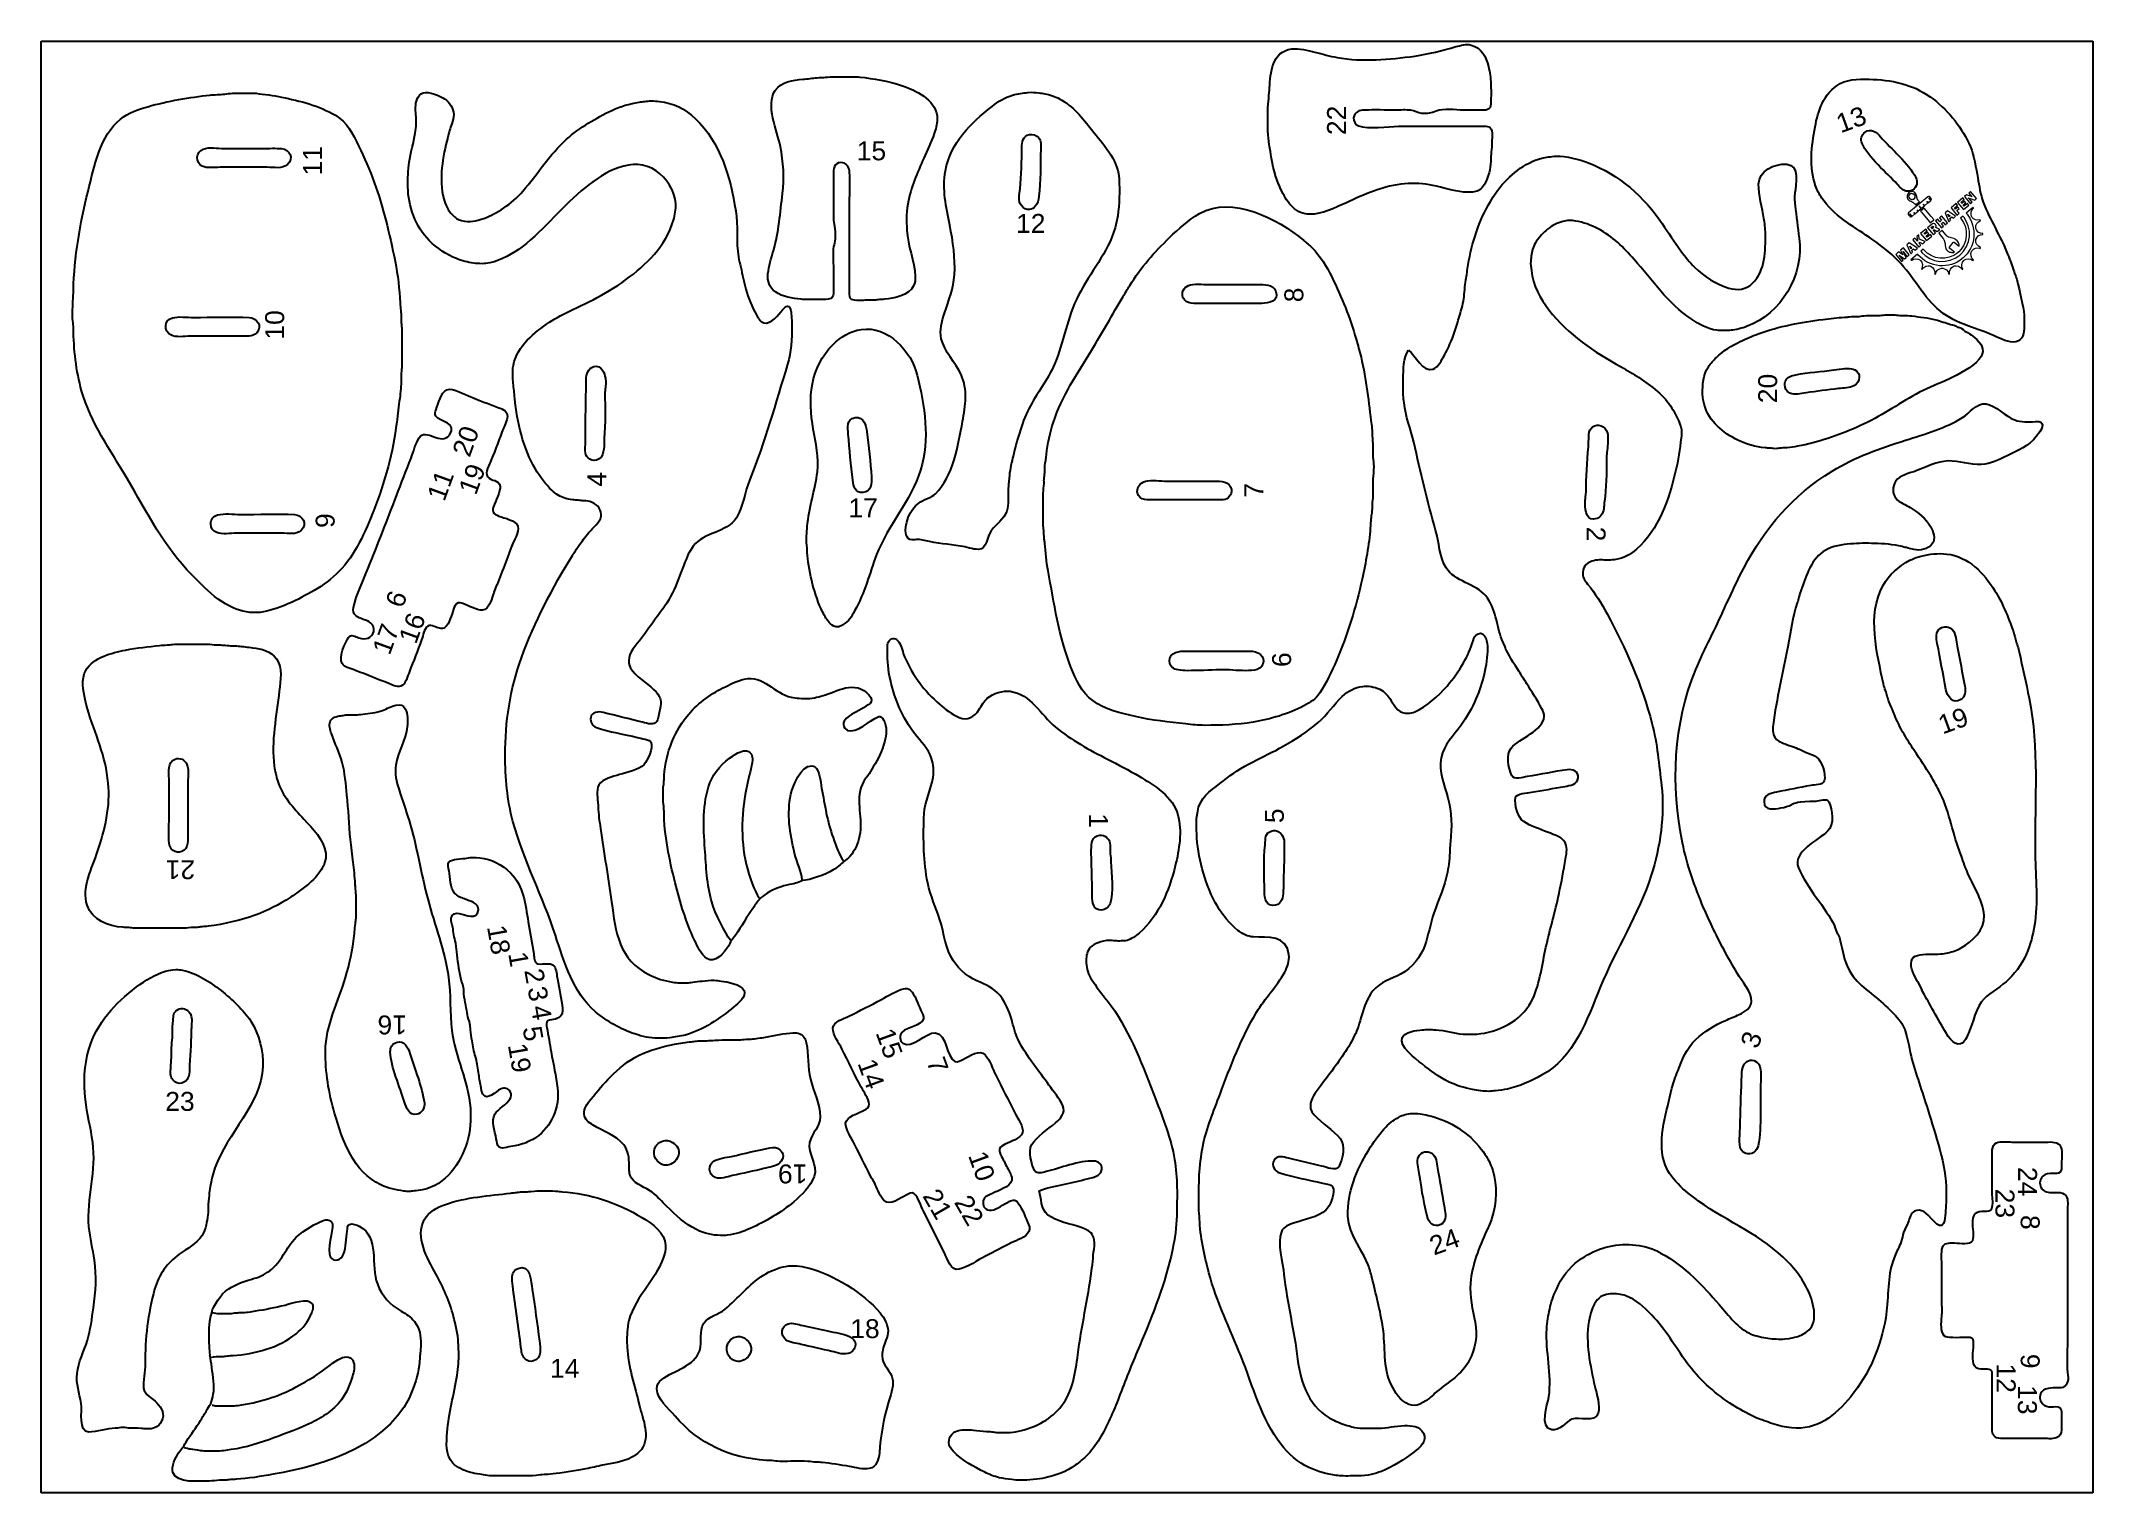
# Model space of a CAD drawing. Header units: millimetres. Extents: x 0 to 325, y 0 to 230.
import ezdxf
from ezdxf.enums import TextEntityAlignment as Align

# ---------------------------------------------------------------- set-up
doc = ezdxf.new("R2010")
doc.units = ezdxf.units.MM
doc.layers.add('Cut', color=7, linetype='Continuous')
for name, color, linetype, lineweight in [('Gravur', 3, 'Continuous', 20), ('Linien', 2, 'Continuous', 25), ('Stege', 5, 'Continuous', 25), ('Text', 1, 'Continuous', 25)]:
    doc.layers.add(name, color=color, linetype=linetype, lineweight=lineweight)
doc.styles.add('textstyle0', font='')
doc.styles.add('textstyle1', font='')
doc.styles.add('textstyle10', font='')
doc.styles.add('textstyle11', font='')
doc.styles.add('textstyle12', font='')
doc.styles.add('textstyle13', font='')
doc.styles.add('textstyle14', font='')
doc.styles.add('textstyle15', font='')
doc.styles.add('textstyle16', font='')
doc.styles.add('textstyle17', font='')
doc.styles.add('textstyle18', font='')
doc.styles.add('textstyle19', font='')
doc.styles.add('textstyle2', font='')
doc.styles.add('textstyle20', font='')
doc.styles.add('textstyle21', font='')
doc.styles.add('textstyle22', font='')
doc.styles.add('textstyle23', font='')
doc.styles.add('textstyle24', font='')
doc.styles.add('textstyle25', font='')
doc.styles.add('textstyle26', font='')
doc.styles.add('textstyle27', font='')
doc.styles.add('textstyle28', font='')
doc.styles.add('textstyle29', font='')
doc.styles.add('textstyle3', font='')
doc.styles.add('textstyle30', font='')
doc.styles.add('textstyle31', font='')
doc.styles.add('textstyle32', font='')
doc.styles.add('textstyle33', font='')
doc.styles.add('textstyle34', font='')
doc.styles.add('textstyle35', font='')
doc.styles.add('textstyle36', font='')
doc.styles.add('textstyle37', font='')
doc.styles.add('textstyle38', font='')
doc.styles.add('textstyle39', font='')
doc.styles.add('textstyle4', font='')
doc.styles.add('textstyle40', font='')
doc.styles.add('textstyle41', font='')
doc.styles.add('textstyle42', font='')
doc.styles.add('textstyle43', font='')
doc.styles.add('textstyle44', font='')
doc.styles.add('textstyle45', font='')
doc.styles.add('textstyle46', font='')
doc.styles.add('textstyle47', font='')
doc.styles.add('textstyle48', font='')
doc.styles.add('textstyle49', font='')
doc.styles.add('textstyle5', font='')
doc.styles.add('textstyle6', font='')
doc.styles.add('textstyle7', font='')
doc.styles.add('textstyle8', font='')
doc.styles.add('textstyle9', font='')
doc.styles.get('textstyle0').set_extended_font_data('Arial')
doc.styles.get('textstyle1').set_extended_font_data('Arial')
doc.styles.get('textstyle10').set_extended_font_data('Arial')
doc.styles.get('textstyle11').set_extended_font_data('Arial')
doc.styles.get('textstyle12').set_extended_font_data('Arial')
doc.styles.get('textstyle13').set_extended_font_data('Arial')
doc.styles.get('textstyle14').set_extended_font_data('Arial')
doc.styles.get('textstyle15').set_extended_font_data('Arial')
doc.styles.get('textstyle16').set_extended_font_data('Arial')
doc.styles.get('textstyle17').set_extended_font_data('Arial')
doc.styles.get('textstyle18').set_extended_font_data('Arial')
doc.styles.get('textstyle19').set_extended_font_data('Arial')
doc.styles.get('textstyle2').set_extended_font_data('Arial')
doc.styles.get('textstyle20').set_extended_font_data('Arial')
doc.styles.get('textstyle21').set_extended_font_data('Arial')
doc.styles.get('textstyle22').set_extended_font_data('Arial')
doc.styles.get('textstyle23').set_extended_font_data('Arial')
doc.styles.get('textstyle24').set_extended_font_data('Arial')
doc.styles.get('textstyle25').set_extended_font_data('Arial')
doc.styles.get('textstyle26').set_extended_font_data('Arial')
doc.styles.get('textstyle27').set_extended_font_data('Arial')
doc.styles.get('textstyle28').set_extended_font_data('Arial')
doc.styles.get('textstyle29').set_extended_font_data('Arial')
doc.styles.get('textstyle3').set_extended_font_data('Arial')
doc.styles.get('textstyle30').set_extended_font_data('Arial')
doc.styles.get('textstyle31').set_extended_font_data('Arial')
doc.styles.get('textstyle32').set_extended_font_data('Arial')
doc.styles.get('textstyle33').set_extended_font_data('Arial')
doc.styles.get('textstyle34').set_extended_font_data('Arial')
doc.styles.get('textstyle35').set_extended_font_data('Arial')
doc.styles.get('textstyle36').set_extended_font_data('Arial')
doc.styles.get('textstyle37').set_extended_font_data('Arial')
doc.styles.get('textstyle38').set_extended_font_data('Arial')
doc.styles.get('textstyle39').set_extended_font_data('Arial')
doc.styles.get('textstyle4').set_extended_font_data('Arial')
doc.styles.get('textstyle40').set_extended_font_data('Arial')
doc.styles.get('textstyle41').set_extended_font_data('Arial')
doc.styles.get('textstyle42').set_extended_font_data('Arial')
doc.styles.get('textstyle43').set_extended_font_data('Arial')
doc.styles.get('textstyle44').set_extended_font_data('Arial')
doc.styles.get('textstyle45').set_extended_font_data('Arial')
doc.styles.get('textstyle46').set_extended_font_data('Arial')
doc.styles.get('textstyle47').set_extended_font_data('Arial')
doc.styles.get('textstyle48').set_extended_font_data('Arial')
doc.styles.get('textstyle49').set_extended_font_data('Arial')
doc.styles.get('textstyle5').set_extended_font_data('Arial')
doc.styles.get('textstyle6').set_extended_font_data('Arial')
doc.styles.get('textstyle7').set_extended_font_data('Arial')
doc.styles.get('textstyle8').set_extended_font_data('Arial')
doc.styles.get('textstyle9').set_extended_font_data('Arial')

msp = doc.modelspace()

# ---------------------------------------------------------------- texts
at = {"layer": 'Text'}
for s, rotation, style, p in [('22', 90, 'textstyle20', (205.19, 217.43)), ('13', 20, 'textstyle12', (286.71, 217.58)), ('11', 90, 'textstyle34', (43, 211.03)), ('8', 90, 'textstyle5', (198.43, 189.78)), ('10', 90, 'textstyle33', (37, 185.03)), ('20', 90, 'textstyle17', (273.48, 174.96)), ('20', 70, 'textstyle47', (67.26, 166.62)), ('19', 70, 'textstyle46', (68.26, 160.62)), ('11', 70, 'textstyle35', (63.26, 159.62)), ('4', 90, 'textstyle30', (88.04, 160.56)), ('7', 90, 'textstyle4', (192.08, 158.84)), ('9', 90, 'textstyle32', (45, 154.03)), ('2', 270, 'textstyle0', (246.3, 151.91)), ('6', 70, 'textstyle31', (56.26, 141.62)), ('17', 70, 'textstyle40', (54.6, 135.27)), ('16', 70, 'textstyle39', (58.77, 137.02)), ('6', 90, 'textstyle3', (196.49, 132)), ('19', 20, 'textstyle16', (302.86, 122.35)), ('1', 270, 'textstyle29', (167.47, 106.51)), ('5', 90, 'textstyle2', (195.35, 107.27)), ('21', 180, 'textstyle48', (22.08, 98.74)), ('18', 280, 'textstyle42', (72.51, 87.64)), ('1', 280, 'textstyle24', (75.66, 84.56)), ('2', 280, 'textstyle25', (78.21, 81.9)), ('3', 280, 'textstyle26', (78.73, 79.08)), ('16', 180, 'textstyle41', (55.63, 74.14)), ('4', 280, 'textstyle27', (79.25, 76.11)), ('5', 280, 'textstyle28', (77.94, 72.77)), ('15', 290, 'textstyle14', (134.36, 71.24)), ('3', 70, 'textstyle1', (270.88, 71.82)), ('19', 280, 'textstyle43', (75.81, 68.92)), ('14', 290, 'textstyle13', (131.49, 66.41)), ('7', 290, 'textstyle6', (142.01, 67.79)), ('19', 180, 'textstyle45', (119.06, 50.54)), ('10', 290, 'textstyle9', (149.01, 51.79)), ('24', 270, 'textstyle22', (314.65, 49.32)), ('21', 300, 'textstyle18', (142.01, 45.79)), ('22', 300, 'textstyle19', (147.01, 44.79)), ('23', 270, 'textstyle23', (311.06, 45.87)), ('8', 270, 'textstyle7', (315.06, 42.87)), ('24', 20, 'textstyle21', (222.28, 39.8)), ('12', 270, 'textstyle10', (311.25, 18.19)), ('9', 270, 'textstyle8', (315.06, 20.87)), ('13', 270, 'textstyle11', (314.61, 14.76))]:
    msp.add_text(s, height=3, rotation=rotation, dxfattribs=dict(at, style=style)).set_placement(p, align=Align.MIDDLE_CENTER)
for s, style, p in [('15', 'textstyle38', (131.53, 212.61)), ('12', 'textstyle36', (156.76, 201.11)), ('17', 'textstyle15', (130.21, 156.05)), ('23', 'textstyle49', (22, 62.03)), ('18', 'textstyle44', (130.5, 26.03)), ('14', 'textstyle37', (82.95, 19.74))]:
    msp.add_text(s, height=3, dxfattribs=dict(at, style=style)).set_placement(p, align=Align.MIDDLE_CENTER)

# ---------------------------------------------------------------- linework, layer by layer
at = {"layer": 'Cut'}
for p, q in [((0, 230), (325, 230)), ((0, 0), (0, 230)), ((325, 230), (325, 0)), ((325, 0), (0, 0))]:
    msp.add_line(p, q, dxfattribs=at)
for points in [[(215.03, 216.49), (225.85, 216.49)], [(29.05, 212.98), (35.14, 212.98)], [(35.81, 210), (28.38, 210)], [(128.07, 192.86), (128.07, 204.48)], [(184.97, 191.42), (192.68, 191.42)], [(30.95, 183.25), (23.65, 183.25)], [(177.93, 160.3), (185.78, 160.3)], [(186.05, 157.32), (176.44, 157.32)], [(38.11, 152.03), (30.95, 152.03)], [(20.27, 106.35), (20.27, 113.11)], [(23.24, 112.17), (23.24, 104.6)], [(77.17, 90.49), (78.01, 85.7)], [(312.16, 55.59), (317.57, 55.59)], [(309.05, 47.48), (309.05, 52.89)], [(143.08, 38.03), (139.76, 44.65)], [(320.95, 44.5), (320.95, 39.22), (320.95, 23.94)], [(301.06, 29.57), (301.06, 35.44)], [(309.05, 11.22), (309.05, 17.04)], [(316.89, 8.65), (311.62, 8.65)]]:
    msp.add_lwpolyline(points, dxfattribs=at)
for points in [[(194.59, 222.58), (194.73, 224.95), (194.91, 228.34), (198.12, 228.76)], [(198.12, 228.76), (199.2, 228.9), (200.69, 228.51), (201.77, 228.24)], [(201.77, 228.24), (202.93, 227.95), (204.11, 227.6), (205.29, 227.39)], [(205.29, 227.39), (209.36, 226.67), (213.55, 227.07), (217.6, 227.62)], [(217.6, 227.62), (219.78, 227.91), (221.94, 228.54), (224.09, 229.11)], [(224.09, 229.11), (224.87, 229.31), (225.7, 229.59), (226.53, 229.37)], [(226.53, 229.37), (228.18, 228.92), (228.88, 227.48), (229.25, 225.96)], [(122.94, 224.18), (123.84, 224.27), (123.59, 224.16), (124.56, 224.29)], [(124.56, 224.29), (125.18, 224.37), (125.49, 224.34), (126.04, 224.34)], [(126.04, 224.34), (126.71, 224.34), (127.93, 224.34), (128.61, 224.34)], [(128.61, 224.34), (129.02, 224.34), (129.3, 224.35), (129.69, 224.3)], [(129.69, 224.3), (131.8, 224.06), (134.2, 223.65), (136.31, 222.95)], [(229.25, 225.96), (229.48, 225.02), (229.6, 224.17), (229.64, 223.25)], [(16.89, 219.6), (20.08, 220.51), (23.57, 221.07), (26.76, 221.45)], [(26.76, 221.45), (27.07, 221.49), (27.25, 221.48), (27.57, 221.49)], [(27.57, 221.49), (28.46, 221.54), (29.19, 221.6), (30, 221.7)], [(30, 221.7), (30.44, 221.76), (30.71, 221.76), (31.08, 221.76)], [(31.08, 221.76), (31.58, 221.76), (32.57, 221.76), (33.11, 221.76)], [(33.11, 221.76), (33.46, 221.76), (33.72, 221.76), (34.05, 221.72)], [(34.05, 221.72), (35.3, 221.57), (36.81, 221.37), (38.11, 221.11)], [(38.11, 221.11), (40.99, 220.54), (44.05, 219.75), (46.62, 218.24)], [(59.32, 219.46), (59.33, 220.3), (59.61, 221.47), (60.54, 221.79)], [(60.54, 221.79), (61.39, 222.08), (63.26, 221.28), (63.92, 220.83)], [(117.12, 213.26), (116.63, 215.81), (114.68, 219.81), (116.29, 222.18)], [(116.29, 222.18), (117.2, 223.52), (119.17, 223.84), (120.64, 223.94)], [(120.64, 223.94), (121.45, 224), (122.22, 224.12), (122.94, 224.18)], [(136.31, 222.95), (138.63, 222.17), (141.51, 220.81), (141.93, 218.13)], [(150.63, 219.64), (151.61, 220.41), (152.66, 221.07), (153.87, 221.43)], [(153.87, 221.43), (154.72, 221.68), (155.55, 221.74), (156.3, 221.84)], [(156.3, 221.84), (157.12, 221.95), (157.34, 221.84), (158.06, 221.77)], [(158.06, 221.77), (158.38, 221.74), (158.68, 221.72), (159.01, 221.65)], [(159.01, 221.65), (159.79, 221.5), (160.58, 221.22), (161.3, 220.84)], [(194.45, 220.82), (194.48, 221.19), (194.46, 221.39), (194.5, 221.76)], [(194.5, 221.76), (194.54, 222.08), (194.58, 222.25), (194.59, 222.58)], [(229.64, 223.25), (229.67, 222.51), (229.66, 221.06), (229.64, 220.28)], [(282.09, 220.1), (282.7, 221.42), (283.67, 222.53), (284.97, 223.25)], [(284.97, 223.25), (286.44, 224.07), (288.49, 223.99), (290.19, 223.92)], [(290.19, 223.92), (293.69, 223.78), (296.9, 222.99), (299.74, 220.77)], [(12.57, 217.62), (13.86, 218.63), (15.32, 219.15), (16.89, 219.6)], [(46.62, 218.24), (48.51, 217.14), (49.34, 215.32), (50.3, 213.38)], [(59.27, 215.41), (59.42, 216.41), (59.51, 217.41), (59.38, 218.38)], [(59.38, 218.38), (59.33, 218.77), (59.32, 219.04), (59.32, 219.46)], [(63.92, 220.83), (64.69, 220.32), (65.36, 219.34), (65.36, 218.38)], [(65.36, 218.38), (65.36, 217.88), (65.18, 217.38), (65.04, 216.9)], [(83.24, 214.44), (85.32, 216.31), (87.91, 217.82), (90.41, 219.02)], [(90.41, 219.02), (91.75, 219.67), (93.24, 220.06), (94.73, 220.33)], [(94.73, 220.33), (95.06, 220.38), (95.35, 220.4), (95.68, 220.43)], [(95.68, 220.43), (96.02, 220.47), (96.26, 220.53), (96.62, 220.54)], [(96.62, 220.54), (97.18, 220.55), (97.47, 220.45), (97.97, 220.41)], [(97.97, 220.41), (100.12, 220.22), (102.04, 219.24), (103.65, 217.7)], [(141.93, 218.13), (142.04, 217.4), (141.84, 216.54), (141.62, 215.83)], [(143.25, 209.46), (144.05, 213.9), (147.23, 216.98), (150.63, 219.64)], [(161.3, 220.84), (163.47, 219.72), (164.92, 217.82), (166.41, 215.95)], [(194.33, 218.52), (194.33, 219.08), (194.31, 219.36), (194.34, 219.87)], [(194.33, 215.81), (194.33, 216.55), (194.33, 217.75), (194.33, 218.52)], [(194.34, 219.87), (194.37, 220.27), (194.43, 220.46), (194.45, 220.82)], [(207.9, 217.84), (207.83, 217.31), (208.15, 216.77), (208.67, 216.57)], [(209.62, 219.06), (208.81, 219.04), (208.01, 218.81), (207.9, 217.84)], [(214.62, 219.06), (212.99, 219.06), (211.24, 219.1), (209.62, 219.06)], [(216.92, 219.04), (216.21, 219.11), (215.35, 219.06), (214.62, 219.06)], [(218.68, 218.54), (217.99, 218.63), (217.6, 218.98), (216.92, 219.04)], [(220.98, 218.88), (220.17, 218.56), (219.58, 218.43), (218.68, 218.54)], [(225.31, 219.06), (223.94, 219.06), (222.24, 219.37), (220.98, 218.88)], [(228.29, 219.06), (227.35, 219.05), (226.26, 219.06), (225.31, 219.06)], [(229.33, 219.27), (229.03, 219.02), (228.66, 219.06), (228.29, 219.06)], [(229.64, 220.28), (229.63, 219.89), (229.64, 219.54), (229.33, 219.27)], [(280.99, 216.4), (281.22, 217.65), (281.54, 218.94), (282.09, 220.1)], [(299.74, 220.77), (302.23, 218.82), (304.39, 216.16), (305.59, 213.26)], [(7.45, 206.22), (8.4, 210.04), (9.34, 215.08), (12.57, 217.62)], [(58.3, 210.81), (58.52, 212.21), (59.05, 214.02), (59.27, 215.41)], [(64.41, 214.73), (63.64, 211.72), (62.94, 208.12), (63.79, 205)], [(65.04, 216.9), (64.82, 216.18), (64.59, 215.45), (64.41, 214.73)], [(103.65, 217.7), (107.65, 213.87), (109.17, 208.43), (110.03, 203.11)], [(141.62, 215.83), (141.22, 214.49), (140.58, 213.19), (140.02, 211.91)], [(155.36, 213.11), (155.36, 214.02), (155.48, 214.93), (156.57, 215.19)], [(156.57, 215.19), (157.09, 215.31), (157.67, 215.08), (158, 214.7)], [(158, 214.7), (158.47, 214.17), (158.33, 213.56), (158.33, 212.84)], [(166.41, 215.95), (167.32, 214.81), (168.31, 213.65), (169.14, 212.44)], [(194.39, 214.73), (194.33, 215.14), (194.33, 215.43), (194.33, 215.81)], [(195.59, 208.51), (194.97, 210.44), (194.62, 212.93), (194.39, 214.73)], [(208.67, 216.57), (210.27, 215.96), (213.25, 216.49), (215.03, 216.49)], [(225.85, 216.49), (226.72, 216.49), (227.7, 216.49), (228.56, 216.49)], [(228.56, 216.49), (228.94, 216.48), (229.28, 216.54), (229.54, 216.27)], [(229.54, 216.27), (230.01, 215.79), (229.78, 214.32), (229.78, 213.65)], [(281.07, 207.07), (280, 210), (280.43, 213.39), (280.99, 216.4)], [(288.43, 213.78), (288.16, 214.4), (288.3, 215.14), (288.91, 215.58)], [(288.91, 215.58), (289.79, 216.22), (290.77, 215.51), (291.35, 214.84)], [(291.35, 214.84), (293.08, 212.84), (295.76, 210.71), (296.95, 208.38)], [(25.54, 210.18), (24.99, 210.46), (24.7, 211.01), (24.75, 211.62)], [(24.75, 211.62), (24.79, 212.17), (25.16, 212.68), (25.68, 212.88)], [(25.68, 212.88), (26.7, 213.27), (27.86, 212.98), (29.05, 212.98)], [(35.14, 212.98), (36.06, 212.98), (37.22, 213.05), (38.11, 212.96)], [(38.11, 212.96), (39.38, 212.84), (40.09, 211.41), (39.04, 210.44)], [(50.3, 213.38), (52.16, 209.67), (53.61, 205.62), (54.61, 201.62)], [(76.31, 206.22), (78.64, 208.9), (80.59, 212.04), (83.24, 214.44)], [(97.43, 209.43), (93.72, 211.99), (89.24, 209.21), (86.22, 206.81)], [(117.45, 205.83), (117.77, 208.2), (117.58, 210.94), (117.12, 213.26)], [(140.02, 211.91), (138.99, 209.56), (137.93, 207.26), (137.38, 204.75)], [(155.08, 206.63), (155.22, 208.73), (155.35, 211.02), (155.36, 213.11)], [(158.33, 212.84), (158.33, 210.42), (158.32, 207.81), (158.02, 205.41)], [(169.14, 212.44), (170.01, 211.17), (170.69, 209.67), (170.76, 208.11)], [(229.66, 212.02), (229.62, 211.61), (229.66, 211.37), (229.63, 210.94)], [(231.48, 207.3), (233.36, 209.41), (235.87, 211.31), (238.76, 211.64)], [(238.76, 211.64), (239.2, 211.69), (239.52, 211.75), (239.98, 211.76)], [(239.98, 211.76), (241.63, 211.8), (243.53, 211.29), (245.12, 210.69)], [(293.99, 207.31), (292.3, 209.21), (289.44, 211.46), (288.43, 213.78)], [(305.59, 213.26), (306.19, 211.8), (306.48, 209.9), (306.74, 208.35)], [(28.38, 210), (27.44, 210), (26.32, 209.79), (25.54, 210.18)], [(39.04, 210.44), (38.22, 209.69), (36.93, 210), (35.81, 210)], [(58.11, 206.89), (58.1, 208.27), (58.1, 209.5), (58.3, 210.81)], [(100.54, 204.19), (100.46, 206.2), (99.05, 208.32), (97.43, 209.43)], [(125.5, 209.21), (125.49, 207.47), (125.5, 205.56), (125.5, 203.8)], [(126.99, 210.73), (125.89, 210.99), (125.51, 210), (125.5, 209.21)], [(128.07, 209.21), (128.03, 209.88), (127.74, 210.55), (126.99, 210.73)], [(128.07, 204.48), (128.07, 206.02), (128.15, 207.68), (128.07, 209.21)], [(143.93, 200.82), (143.34, 203.72), (142.72, 206.49), (143.25, 209.46)], [(170.76, 208.11), (170.84, 206.24), (170.83, 204.16), (170.53, 202.3)], [(196.53, 206.21), (196.16, 206.95), (195.85, 207.7), (195.59, 208.51)], [(229.63, 210.94), (229.55, 209.77), (229.26, 208.45), (228.69, 207.42)], [(245.12, 210.69), (249.86, 208.92), (253.98, 205.23), (256.76, 201.08)], [(272.05, 207.3), (272.07, 209.39), (274.49, 210.66), (276.51, 210.49)], [(276.51, 210.49), (278.59, 210.32), (277.95, 207.22), (277.78, 205.95)], [(296.95, 208.38), (297.27, 207.76), (297.16, 206.87), (296.43, 206.39)], [(306.74, 208.35), (306.97, 207.04), (307.18, 205.74), (307.63, 204.5)], [(5.13, 190.54), (5.26, 195.74), (6.18, 201.13), (7.45, 206.22)], [(61.49, 198.38), (59.31, 200.59), (58.12, 203.9), (58.11, 206.89)], [(63.79, 205), (64.03, 204.08), (64.47, 203.12), (65.15, 202.45)], [(73.24, 203.52), (74.37, 204.29), (75.43, 205.2), (76.31, 206.22)], [(86.22, 206.81), (82.65, 203.98), (79.85, 200.19), (76.22, 197.42)], [(116, 196.78), (116.85, 199.74), (117.06, 202.85), (117.45, 205.83)], [(155.28, 203.93), (154.65, 204.74), (155.01, 205.6), (155.08, 206.63)], [(158.02, 205.41), (157.95, 204.78), (157.9, 204.26), (157.48, 203.82)], [(183.48, 202.66), (188.73, 205.6), (195.78, 201.91), (199.99, 198.41)], [(198.26, 203.66), (197.52, 204.37), (196.98, 205.3), (196.53, 206.21)], [(215.98, 207.4), (212.78, 207.1), (209.57, 205.72), (206.64, 204.34)], [(220.44, 207.13), (219.03, 207.4), (217.44, 207.54), (215.98, 207.4)], [(225.31, 206.08), (223.74, 206.2), (222.01, 206.82), (220.44, 207.13)], [(226.26, 206.05), (225.91, 206.05), (225.68, 206.05), (225.31, 206.08)], [(227.21, 206.15), (226.89, 206.06), (226.57, 206.05), (226.26, 206.05)], [(228.69, 207.42), (228.36, 206.82), (227.88, 206.33), (227.21, 206.15)], [(229.57, 204.6), (230.14, 205.52), (230.76, 206.49), (231.48, 207.3)], [(272.89, 201.89), (272.63, 203.47), (272.02, 205.72), (272.05, 207.3)], [(277.78, 205.95), (277.75, 205.65), (277.73, 205.43), (277.73, 205.14)], [(277.73, 205.14), (277.73, 204.66), (277.77, 204.4), (277.82, 203.92)], [(282.05, 205.12), (281.62, 205.75), (281.32, 206.37), (281.07, 207.07)], [(289.54, 198.92), (286.92, 200.73), (283.89, 202.4), (282.05, 205.12)], [(295.35, 206.24), (294.79, 206.38), (294.38, 206.88), (293.99, 207.31)], [(296.43, 206.39), (296.08, 206.15), (295.73, 206.15), (295.35, 206.24)], [(54.61, 201.62), (55.67, 197.41), (56.69, 192.85), (56.89, 188.52)], [(65.15, 202.45), (65.55, 202.04), (66.07, 201.69), (66.62, 201.56)], [(66.62, 201.56), (67.81, 201.28), (68.95, 201.48), (70.14, 201.91)], [(70.14, 201.91), (71.24, 202.3), (72.27, 202.86), (73.24, 203.52)], [(97.14, 196.22), (98.54, 197.78), (99.57, 199.6), (100.17, 201.62)], [(100.17, 201.62), (100.41, 202.42), (100.57, 203.37), (100.54, 204.19)], [(110.03, 203.11), (110.42, 200.74), (110.07, 198.14), (110.45, 195.81)], [(125.5, 203.8), (125.5, 203.12), (125.48, 202.31), (125.51, 201.64)], [(125.51, 201.64), (126.04, 198.61), (125.68, 198.2), (125.54, 197.45)], [(137.38, 204.75), (137.05, 203.26), (137.06, 201.52), (137.13, 200.02)], [(156.57, 203.31), (156.06, 203.24), (155.62, 203.5), (155.28, 203.93)], [(157.48, 203.82), (157.22, 203.54), (156.93, 203.36), (156.57, 203.31)], [(170.53, 202.3), (170.42, 201.66), (170.31, 201.03), (170.13, 200.41)], [(178.74, 198.86), (180.19, 200.25), (181.69, 201.66), (183.48, 202.66)], [(200.96, 202.55), (199.91, 202.56), (199.02, 202.94), (198.26, 203.66)], [(206.64, 204.34), (204.9, 203.53), (202.88, 202.54), (200.96, 202.55)], [(226.03, 194.58), (226.63, 198.01), (227.75, 201.6), (229.57, 204.6)], [(242.01, 201.58), (241.67, 201.57), (241.39, 201.5), (241.06, 201.42)], [(243.09, 201.47), (242.69, 201.52), (242.43, 201.6), (242.01, 201.58)], [(273.13, 199.45), (273.12, 200.24), (273, 201.22), (272.89, 201.89)], [(277.82, 203.92), (278.01, 202.32), (278.24, 200.47), (278.46, 198.78)], [(307.63, 204.5), (308.68, 201.6), (310.38, 199.1), (311.49, 196.26)], [(65.81, 195.53), (64.27, 196.18), (62.7, 197.15), (61.49, 198.38)], [(137.13, 200.02), (137.24, 197.62), (138.38, 195.12), (138.47, 192.72)], [(144.67, 192.98), (144.85, 195.61), (144.45, 198.22), (143.93, 200.82)], [(170.13, 200.41), (168.95, 196.43), (166.18, 193.35), (164.31, 189.73)], [(172.44, 191.28), (174.2, 194.11), (176.38, 196.6), (178.74, 198.86)], [(199.99, 198.41), (200.46, 198.02), (200.9, 197.66), (201.33, 197.23)], [(238.63, 200.2), (237.95, 199.66), (237.3, 198.98), (236.83, 198.24)], [(241.06, 201.42), (240.17, 201.19), (239.34, 200.76), (238.63, 200.2)], [(249.72, 198.08), (247.92, 199.7), (245.47, 201.12), (243.09, 201.47)], [(256.76, 201.08), (257.71, 199.65), (258.73, 198.15), (259.73, 196.75)], [(278.46, 198.78), (279.24, 192.89), (275.62, 186.82), (270.15, 184.76)], [(271.09, 191.62), (273.14, 193.61), (273.14, 196.83), (273.13, 199.45)], [(294.21, 195.15), (292.83, 196.57), (291.14, 197.83), (289.54, 198.92)], [(68.51, 194.83), (67.58, 194.96), (66.65, 195.17), (65.81, 195.53)], [(76.22, 197.42), (74.74, 196.29), (72.88, 195.23), (71.08, 194.87)], [(87.43, 189.02), (90.94, 190.81), (94.46, 193.22), (97.14, 196.22)], [(110.45, 195.81), (110.55, 195.23), (110.72, 194.76), (110.84, 194.19)], [(115.14, 193.13), (115.28, 194.34), (115.66, 195.56), (116, 196.78)], [(125.54, 197.45), (125.34, 196.4), (125.5, 195.05), (125.5, 193.94)], [(201.33, 197.23), (202.57, 195.99), (203.68, 194.2), (204.44, 192.63)], [(235.94, 195.12), (235.9, 194.58), (235.99, 194.2), (236.05, 193.64)], [(236.07, 196.21), (236.02, 195.8), (235.98, 195.55), (235.94, 195.12)], [(236.83, 198.24), (236.45, 197.65), (236.14, 196.89), (236.07, 196.21)], [(252.33, 195.4), (251.51, 196.33), (250.66, 197.24), (249.72, 198.08)], [(261.36, 185.97), (257.75, 188.42), (255.17, 192.13), (252.33, 195.4)], [(259.73, 196.75), (260.4, 195.81), (261.07, 194.99), (261.9, 194.18)], [(300.83, 187.19), (298.19, 189.34), (296.57, 192.7), (294.21, 195.15)], [(311.49, 196.26), (312, 194.97), (312.09, 194.62), (312.51, 193.46)], [(69.86, 194.73), (69.32, 194.73), (69.01, 194.76), (68.51, 194.83)], [(71.08, 194.87), (70.63, 194.78), (70.32, 194.74), (69.86, 194.73)], [(110.84, 194.19), (111.07, 193.05), (111.33, 191.82), (111.64, 190.68)], [(116.31, 190.26), (115.36, 190.95), (115, 192), (115.14, 193.13)], [(125.5, 193.94), (125.5, 192.82), (125.51, 191.53), (125.5, 190.42)], [(128.07, 190.15), (128.07, 191.01), (128.07, 191.99), (128.07, 192.86)], [(138.47, 192.72), (138.49, 192.18), (138.44, 191.71), (138.21, 191.24)], [(143.11, 186.9), (143.78, 188.92), (144.52, 190.85), (144.67, 192.98)], [(204.44, 192.63), (206.02, 189.38), (207.31, 186.21), (208.3, 182.76)], [(225.49, 190.66), (225.53, 191.18), (225.6, 191.64), (225.69, 192.15)], [(225.69, 192.15), (225.83, 192.93), (225.89, 193.73), (226.03, 194.58)], [(236.05, 193.64), (236.26, 191.37), (237.47, 189.19), (238.84, 187.41)], [(261.9, 194.18), (263.36, 192.75), (265.32, 191.42), (267.31, 190.85)], [(312.51, 193.46), (312.75, 192.82), (312.96, 192.2), (313.11, 191.52)], [(5, 187.03), (5, 188.14), (5.11, 189.42), (5.13, 190.54)], [(56.89, 188.52), (56.91, 188.05), (56.91, 187.74), (56.97, 187.3)], [(80.54, 185.45), (82.73, 186.91), (85.08, 187.83), (87.43, 189.02)], [(111.64, 190.68), (112.03, 189.24), (112.58, 187.92), (113.32, 186.62)], [(120.37, 189.1), (119.04, 189.22), (117.42, 189.46), (116.31, 190.26)], [(122.94, 189.07), (122.01, 189.07), (121.2, 189.02), (120.37, 189.1)], [(124.69, 189.09), (124.14, 189.01), (123.59, 189.07), (122.94, 189.07)], [(125.36, 189.5), (125.2, 189.22), (124.98, 189.14), (124.69, 189.09)], [(125.5, 190.42), (125.5, 190.06), (125.54, 189.8), (125.36, 189.5)], [(128.38, 189.08), (128.02, 189.32), (128.07, 189.71), (128.07, 190.15)], [(130.77, 188.94), (130.29, 188.94), (128.8, 188.8), (128.38, 189.08)], [(132.8, 189.03), (132.48, 189), (132.31, 188.96), (131.99, 188.94)], [(133.61, 189.1), (133.32, 189.07), (133.09, 189.07), (132.8, 189.03)], [(138.21, 191.24), (137.4, 189.63), (135.2, 189.26), (133.61, 189.1)], [(164.31, 189.73), (162.52, 186.27), (162.03, 182.34), (160.51, 178.79)], [(166.38, 181), (168.11, 183.81), (169.7, 186.71), (171.38, 189.52)], [(171.38, 189.52), (171.75, 190.13), (172.07, 190.68), (172.44, 191.28)], [(180.87, 189.39), (180.58, 190.15), (180.98, 190.97), (181.72, 191.28)], [(183.89, 188.44), (182.83, 188.44), (181.33, 188.19), (180.87, 189.39)], [(181.72, 191.28), (182.59, 191.64), (183.97, 191.42), (184.97, 191.42)], [(192.68, 191.42), (193.77, 191.42), (195.13, 191.55), (195.58, 190.33)], [(195.58, 190.33), (196.15, 188.77), (194.4, 188.44), (193.36, 188.44)], [(225.04, 187.68), (225.33, 188.68), (225.41, 189.61), (225.49, 190.66)], [(267.31, 190.85), (268.66, 190.47), (270.05, 190.61), (271.09, 191.62)], [(313.11, 191.52), (313.59, 189.48), (314.12, 187.23), (314.11, 186.15)], [(5.04, 185.68), (4.98, 186.17), (5, 186.54), (5, 187.03)], [(5.14, 184.46), (5.13, 184.95), (5.09, 185.21), (5.04, 185.68)], [(19.75, 184.87), (19.79, 185.53), (20.12, 185.91), (20.81, 186.13)], [(20.81, 186.13), (21.73, 186.42), (23.15, 186.22), (24.19, 186.22)], [(24.19, 186.22), (26.9, 186.22), (30.34, 186.37), (32.97, 186.21)], [(32.97, 186.21), (34.18, 186.14), (35.15, 184.88), (34.16, 183.8)], [(57.03, 186.22), (57.03, 185.82), (57.03, 185.55), (57.08, 185.14)], [(74.81, 178.65), (75.41, 181.74), (78.11, 183.83), (80.54, 185.45)], [(113.32, 186.62), (113.6, 186.14), (113.87, 185.54), (114.46, 185.37)], [(114.46, 185.37), (115.63, 185.03), (116.81, 186.71), (117.43, 187.43)], [(117.43, 187.43), (117.99, 188.07), (118.55, 188.29), (118.75, 187.3)], [(118.75, 187.3), (118.88, 186.7), (118.92, 185.56), (118.92, 184.87)], [(142.59, 182.84), (142.3, 184.21), (142.66, 185.55), (143.11, 186.9)], [(193.36, 188.44), (190.21, 188.44), (187.04, 188.44), (183.89, 188.44)], [(222.27, 180.24), (223.6, 182.55), (224.3, 185.15), (225.04, 187.68)], [(238.84, 187.41), (241.85, 183.49), (245.99, 180.75), (250.26, 178.37)], [(265.42, 184.19), (263.97, 184.34), (262.57, 185.15), (261.36, 185.97)], [(271.98, 183.61), (275.31, 184.85), (278.78, 185.43), (282.26, 185.91)], [(282.26, 185.91), (283.38, 186.06), (284.57, 186.18), (285.64, 186.24)], [(285.64, 186.24), (285.97, 186.26), (286.14, 186.29), (286.45, 186.33)], [(286.45, 186.33), (286.93, 186.39), (287.17, 186.36), (287.67, 186.37)], [(287.67, 186.37), (288.1, 186.38), (288.32, 186.44), (288.75, 186.48)], [(288.75, 186.48), (289.31, 186.53), (289.72, 186.5), (290.38, 186.5)], [(290.38, 186.5), (291.33, 186.5), (291.77, 186.63), (292.68, 186.64)], [(292.68, 186.64), (293.7, 186.65), (294.09, 186.52), (294.98, 186.5)], [(294.98, 186.5), (295.51, 186.5), (295.84, 186.51), (296.33, 186.45)], [(296.33, 186.45), (297.56, 186.29), (298.84, 186.16), (300.12, 185.84)], [(300.12, 185.84), (300.83, 185.66), (301.73, 185.32), (302.42, 185.12)], [(309.8, 183.11), (306.96, 184.42), (303.25, 185.22), (300.83, 187.19)], [(6.43, 174.6), (5.55, 177.69), (5.15, 181.24), (5.14, 184.46)], [(20.55, 183.44), (20.02, 183.72), (19.72, 184.29), (19.75, 184.87)], [(23.65, 183.25), (22.59, 183.25), (21.44, 182.97), (20.55, 183.44)], [(32.97, 183.25), (32.35, 183.21), (31.59, 183.25), (30.95, 183.25)], [(34.16, 183.8), (33.8, 183.42), (33.45, 183.28), (32.97, 183.25)], [(57.08, 185.14), (57.14, 184.68), (57.16, 184.43), (57.16, 183.92)], [(57.16, 183.92), (57.16, 182.38), (57.17, 180.31), (57.16, 178.79)], [(118.92, 184.87), (118.92, 182.83), (118.84, 180.73), (118.24, 178.79)], [(125.44, 181.93), (126.65, 183.13), (128.2, 184.04), (129.9, 184.3)], [(129.9, 184.3), (134.15, 184.97), (137.82, 180.9), (138.78, 177.06)], [(145.72, 177.17), (144.9, 178.98), (143, 180.91), (142.59, 182.84)], [(208.3, 182.76), (208.57, 181.81), (208.83, 180.92), (209.07, 179.92)], [(265.35, 179.87), (266.42, 180.92), (267.8, 181.74), (269.14, 182.41)], [(266.5, 184.17), (266.1, 184.17), (265.8, 184.15), (265.42, 184.19)], [(267.72, 184.18), (267.27, 184.15), (267, 184.17), (266.5, 184.17)], [(270.15, 184.76), (269.58, 184.55), (268.3, 184.22), (267.72, 184.18)], [(269.14, 182.41), (270.04, 182.86), (271.01, 183.24), (271.98, 183.61)], [(302.42, 185.12), (302.87, 184.99), (303.2, 184.94), (303.36, 184.84)], [(303.36, 184.84), (303.73, 184.49), (303.86, 184.89), (304.72, 184.05)], [(304.72, 184.05), (305.36, 183.68), (305.66, 183.54), (305.96, 183.24)], [(306.61, 182.7), (307.6, 181.74), (307.93, 180.76), (306.97, 179.6)], [(313.19, 182.51), (312.18, 181.96), (310.75, 182.68), (309.8, 183.11)], [(314.12, 185.12), (314.11, 184.23), (314.08, 183), (313.19, 182.51)], [(57.16, 178.79), (57.16, 178.39), (57.14, 178.09), (57.08, 177.71)], [(87.57, 178.43), (88.79, 178.77), (89.28, 177.33), (89.38, 176.62)], [(118.24, 178.79), (116.36, 172.71), (114.65, 166.45), (112.24, 160.54)], [(122.32, 168.53), (121.41, 173.3), (121.81, 178.34), (125.44, 181.93)], [(160.51, 178.79), (159.46, 176.31), (157.71, 174.22), (156.47, 171.76)], [(160.34, 169.63), (161.68, 173.68), (164.12, 177.35), (166.38, 181)], [(209.07, 179.92), (209.89, 176.43), (210.29, 172.62), (210.73, 169.23)], [(215.76, 176.45), (215.76, 177.98), (215.75, 179.82), (216.57, 181.05)], [(216.57, 181.05), (217.67, 180.26), (218.82, 177.41), (220.5, 178.02)], [(220.5, 178.02), (221.29, 178.31), (221.87, 179.54), (222.27, 180.24)], [(264.09, 178.39), (264.45, 178.95), (264.87, 179.41), (265.35, 179.87)], [(306.97, 179.6), (305.74, 178.13), (303.83, 177.29), (302.15, 176.46)], [(57.03, 176.49), (57.03, 175.44), (56.95, 174.35), (56.81, 173.38)], [(57.08, 177.71), (57.03, 177.28), (57.03, 176.96), (57.03, 176.49)], [(74.73, 177.03), (74.72, 177.6), (74.7, 178.04), (74.81, 178.65)], [(74.92, 174.6), (74.81, 175.44), (74.75, 176.09), (74.73, 177.03)], [(86.22, 166.35), (86.22, 169.59), (86.31, 173.18), (86.35, 176.35)], [(86.35, 176.35), (86.36, 177.23), (86.56, 178.14), (87.57, 178.43)], [(89.45, 175.81), (89.45, 175.45), (89.39, 175.27), (89.35, 174.87)], [(89.38, 176.62), (89.42, 176.34), (89.46, 176.15), (89.45, 175.81)], [(138.78, 177.06), (139.98, 172.27), (140.81, 166.95), (139.31, 162.04)], [(145.95, 169.73), (146.43, 172.28), (146.82, 174.74), (145.72, 177.17)], [(215.76, 173.88), (215.75, 174.67), (215.76, 175.57), (215.76, 176.45)], [(250.26, 178.37), (251.22, 177.83), (252.2, 177.3), (253.1, 176.68)], [(253.1, 176.68), (254.97, 175.4), (257.19, 173.81), (258.32, 171.85)], [(263.18, 174.06), (263.15, 175.6), (263.25, 177.08), (264.09, 178.39)], [(276.18, 175.55), (276.18, 176.2), (276.61, 176.73), (277.25, 176.95)], [(276.99, 174.24), (276.44, 174.51), (276.18, 174.98), (276.18, 175.55)], [(277.25, 176.95), (279.03, 177.55), (281.33, 177.52), (283.21, 177.79)], [(283.21, 177.79), (284.24, 177.93), (285.45, 178.17), (286.45, 178.13)], [(286.45, 178.13), (287.28, 178.1), (287.98, 177.59), (287.99, 176.76)], [(287.99, 176.76), (287.99, 176.19), (287.64, 175.71), (287.13, 175.39)], [(302.15, 176.46), (300.63, 175.71), (299.05, 175.15), (297.55, 174.36)], [(13.65, 160.68), (11.01, 165.16), (7.87, 169.55), (6.43, 174.6)], [(56.81, 173.38), (56.65, 172.18), (56.48, 170.85), (56.33, 169.6)], [(62.59, 171.62), (62.89, 172.49), (63.33, 174.41), (64.29, 174.76)], [(64.29, 174.76), (65.28, 175.12), (67.14, 173.97), (68.07, 173.62)], [(68.07, 173.62), (69.43, 173.1), (70.87, 172.54), (72.26, 172)], [(75.02, 173.38), (74.98, 173.84), (74.98, 174.19), (74.92, 174.6)], [(78.32, 162.17), (76.36, 165.47), (75.39, 169.6), (75.02, 173.38)], [(89.35, 174.87), (89.31, 174.46), (89.32, 174.24), (89.32, 173.79)], [(89.32, 173.79), (89.32, 172.26), (89.36, 170.57), (89.32, 169.06)], [(215.89, 172.67), (215.85, 173.12), (215.78, 173.46), (215.76, 173.88)], [(217.43, 166.44), (216.95, 168.54), (216.08, 170.57), (215.89, 172.67)], [(263.47, 172.3), (263.31, 172.89), (263.2, 173.43), (263.18, 174.06)], [(268.73, 166.79), (266.48, 167.88), (264.18, 169.73), (263.47, 172.3)], [(279.55, 174.29), (278.68, 174.18), (277.82, 173.82), (276.99, 174.24)], [(284.69, 174.95), (283.02, 174.72), (281.21, 174.51), (279.55, 174.29)], [(287.13, 175.39), (286.46, 174.98), (285.48, 175.06), (284.69, 174.95)], [(297.55, 174.36), (294.52, 172.77), (291.82, 170.79), (288.75, 169.34)], [(304.33, 170.34), (305.48, 171.06), (306.58, 172.71), (308.07, 172.52)], [(308.07, 172.52), (309.54, 172.34), (311.2, 170.48), (312.61, 169.97)], [(56.33, 169.6), (55.76, 164.89), (54.46, 160.09), (52.7, 155.68)], [(62.53, 170.59), (62.34, 170.91), (62.47, 171.29), (62.59, 171.62)], [(64.69, 167.58), (66.08, 169.54), (63.15, 169.58), (62.53, 170.59)], [(72.26, 172), (72.88, 171.76), (73.68, 171.56), (73.85, 170.81)], [(73.85, 170.81), (73.99, 170.16), (73.46, 169.25), (73.23, 168.65)], [(89.32, 169.06), (89.3, 168.33), (89.19, 167.52), (89.19, 166.76)], [(127.86, 167.72), (127.78, 168.76), (127.54, 170.12), (128.95, 170.34)], [(128.95, 170.34), (130.27, 170.56), (130.69, 169.13), (130.81, 168.13)], [(141.68, 158.28), (144.49, 161.07), (145.25, 165.99), (145.95, 169.73)], [(156.47, 171.76), (155.23, 169.29), (154.53, 166.57), (153.89, 163.92)], [(159.24, 164.49), (159.43, 166.1), (159.84, 168.11), (160.34, 169.63)], [(210.73, 169.23), (210.77, 168.93), (210.8, 168.72), (210.81, 168.42)], [(245.12, 166.58), (245.16, 167.52), (245.05, 168.66), (246.07, 169.05)], [(246.07, 169.05), (246.95, 169.39), (248.08, 168.73), (248.15, 167.66)], [(258.32, 171.85), (258.89, 170.87), (259.62, 169.57), (259.82, 168.47)], [(288.75, 169.34), (285.79, 167.94), (282.61, 166.81), (279.42, 166.06)], [(295.32, 166.77), (298.31, 167.73), (301.68, 168.7), (304.33, 170.34)], [(312.61, 169.97), (313.58, 169.62), (314.82, 169.65), (315.84, 169.72)], [(315.84, 169.72), (316.2, 169.74), (316.73, 169.79), (316.91, 169.42)], [(316.91, 169.42), (317.24, 168.73), (316.45, 167.93), (316.03, 167.38)], [(58.6, 163.92), (58.98, 164.92), (59.33, 166.25), (59.88, 167.14)], [(59.88, 167.14), (60.9, 168.8), (63.44, 165.81), (64.69, 167.58)], [(73.23, 168.65), (72.59, 166.98), (71.97, 165.3), (71.31, 163.65)], [(86.65, 163.96), (86.01, 164.58), (86.22, 165.48), (86.22, 166.35)], [(89.19, 166.76), (89.19, 165.64), (89.24, 163.97), (87.97, 163.61)], [(122.96, 161.77), (123.21, 163.87), (122.73, 166.41), (122.32, 168.53)], [(128.57, 160.42), (128.31, 162.77), (128.03, 165.35), (127.86, 167.72)], [(130.81, 168.13), (131.09, 165.81), (131.37, 163.26), (131.53, 160.96)], [(210.81, 168.42), (210.82, 168.02), (210.8, 167.84), (210.83, 167.47)], [(210.83, 167.47), (210.88, 166.94), (210.94, 166.38), (210.94, 165.71)], [(220.88, 152.51), (219.55, 157.16), (218.51, 161.74), (217.43, 166.44)], [(244.72, 159.41), (244.72, 161.72), (245.02, 164.27), (245.12, 166.58)], [(248.15, 167.66), (248.22, 166.61), (248.14, 165.75), (248.02, 164.82)], [(259.76, 167.12), (259.57, 165.34), (259.33, 163.59), (258.9, 161.84)], [(259.82, 168.47), (259.91, 167.99), (259.81, 167.6), (259.76, 167.12)], [(273.06, 165.55), (271.64, 165.65), (270.03, 166.15), (268.73, 166.79)], [(278.2, 165.8), (277.67, 165.7), (277.14, 165.58), (276.58, 165.55)], [(279.42, 166.06), (278.98, 165.95), (278.66, 165.89), (278.2, 165.8)], [(283.67, 161.88), (287.31, 164.11), (291.3, 165.47), (295.32, 166.77)], [(316.03, 167.38), (314.83, 165.83), (313.12, 165.11), (311.42, 164.31)], [(56.3, 157.97), (57.05, 159.96), (57.86, 161.93), (58.6, 163.92)], [(71.31, 163.65), (71.04, 162.96), (70.2, 161.65), (70.72, 160.98)], [(87.97, 163.61), (87.49, 163.47), (87.01, 163.62), (86.65, 163.96)], [(153.89, 163.92), (153.65, 162.95), (153.39, 161.81), (153.34, 160.82)], [(158.99, 161.92), (159, 162.24), (158.99, 162.42), (159.01, 162.73)], [(159.01, 162.73), (159.06, 163.18), (159.18, 163.99), (159.24, 164.49)], [(210.94, 165.71), (210.94, 165.02), (210.92, 164.71), (210.95, 164.09)], [(211.08, 162.6), (211.09, 161.69), (210.98, 161.37), (210.95, 160.57)], [(247.96, 163.74), (247.96, 161.67), (247.89, 159.06), (247.63, 157.11)], [(248.02, 164.82), (247.97, 164.45), (247.96, 164.13), (247.96, 163.74)], [(273.87, 165.51), (273.56, 165.54), (273.36, 165.52), (273.06, 165.55)], [(274.68, 165.42), (274.37, 165.42), (274.18, 165.48), (273.87, 165.51)], [(275.63, 165.52), (275.25, 165.5), (275.04, 165.42), (274.68, 165.42)], [(276.58, 165.55), (276.21, 165.52), (276, 165.55), (275.63, 165.52)], [(302.04, 163.48), (300.33, 163.41), (298.61, 162.53), (297.01, 161.92)], [(307.31, 162.91), (305.52, 162.82), (303.82, 163.55), (302.04, 163.48)], [(311.42, 164.31), (310.06, 163.67), (308.82, 162.98), (307.31, 162.91)], [(23.92, 145.41), (19.53, 149.8), (16.78, 155.34), (13.65, 160.68)], [(70.72, 160.98), (71.32, 160.2), (72.54, 160.61), (72.71, 159.46)], [(72.71, 159.46), (72.82, 158.77), (71.91, 157), (71.7, 156.35)], [(80.95, 158.8), (79.88, 159.78), (79.06, 160.94), (78.32, 162.17)], [(112.24, 160.54), (111.5, 158.71), (111.16, 156.1), (110.14, 154.46)], [(121.36, 153.11), (121.59, 155.94), (122.63, 158.98), (122.96, 161.77)], [(130.17, 158.47), (129.01, 158.35), (128.67, 159.52), (128.57, 160.42)], [(131.53, 160.96), (131.6, 159.93), (131.52, 158.6), (130.17, 158.47)], [(139.31, 162.04), (137.81, 157.15), (134.15, 153.36), (132.34, 148.65)], [(153.25, 159.87), (153.21, 159.53), (153.2, 159.28), (153.2, 158.92)], [(153.34, 160.82), (153.32, 160.47), (153.3, 160.21), (153.25, 159.87)], [(158.73, 158.4), (158.75, 159.02), (158.85, 159.29), (158.86, 159.89)], [(158.86, 159.89), (158.86, 160.28), (158.84, 160.47), (158.88, 160.84)], [(158.88, 160.84), (158.92, 161.27), (158.98, 161.48), (158.99, 161.92)], [(173.68, 158.4), (173.5, 159.08), (173.88, 159.79), (174.55, 160.12)], [(174.55, 160.12), (175.48, 160.58), (176.83, 160.3), (177.93, 160.3)], [(185.78, 160.3), (186.85, 160.3), (188.33, 160.26), (188.56, 158.94)], [(210.95, 160.57), (210.91, 159.76), (210.95, 159.12), (210.94, 158.27)], [(244.64, 157.78), (244.71, 158.32), (244.72, 158.8), (244.72, 159.41)], [(258.9, 161.84), (257.82, 157.37), (256.23, 152.66), (252.69, 149.49)], [(269.69, 146.52), (273.08, 152.92), (277.43, 158.05), (283.67, 161.88)], [(293.72, 160.24), (293.23, 159.45), (293.17, 158.3), (293.83, 157.52)], [(297.01, 161.92), (296.01, 161.54), (294.3, 161.19), (293.72, 160.24)], [(51.82, 146.48), (53.33, 150.31), (54.86, 154.12), (56.3, 157.97)], [(71.7, 156.35), (71.61, 156.05), (71.5, 155.73), (71.62, 155.42)], [(82.97, 157.58), (82.24, 157.8), (81.52, 158.27), (80.95, 158.8)], [(84.19, 157.32), (83.75, 157.37), (83.37, 157.45), (82.97, 157.58)], [(85.14, 157.26), (84.78, 157.3), (84.53, 157.29), (84.19, 157.32)], [(85.95, 157.17), (85.61, 157.19), (85.44, 157.23), (85.14, 157.26)], [(87.3, 156.92), (86.79, 157.11), (86.42, 157.14), (85.95, 157.17)], [(88.71, 154.73), (88.89, 155.59), (88.19, 156.58), (87.3, 156.92)], [(137.04, 151.76), (136.59, 153.37), (137.66, 155.78), (139.01, 156.82)], [(139.01, 156.82), (139.66, 157.33), (141.12, 157.72), (141.68, 158.28)], [(153.2, 158.92), (153.19, 157.8), (153.29, 156.61), (152.96, 155.54)], [(158.72, 157.05), (158.72, 157.58), (158.7, 157.87), (158.73, 158.4)], [(158.72, 154.34), (158.72, 155.04), (158.72, 156.34), (158.72, 157.05)], [(176.44, 157.32), (175.36, 157.32), (174.01, 157.14), (173.68, 158.4)], [(188.26, 157.88), (187.71, 157.17), (186.88, 157.32), (186.05, 157.32)], [(188.56, 158.94), (188.63, 158.56), (188.5, 158.19), (188.26, 157.88)], [(210.85, 156.92), (210.8, 156.5), (210.82, 156.28), (210.81, 155.83)], [(210.94, 158.27), (210.94, 157.71), (210.91, 157.4), (210.85, 156.92)], [(244.58, 156.7), (244.58, 157.09), (244.59, 157.41), (244.64, 157.78)], [(246.47, 154.37), (244.78, 153.71), (244.58, 155.63), (244.58, 156.7)], [(247.55, 156.16), (247.51, 155.49), (247.16, 154.63), (246.47, 154.37)], [(247.63, 157.11), (247.59, 156.74), (247.57, 156.51), (247.55, 156.16)], [(293.83, 157.52), (294.42, 156.84), (295.34, 156.58), (296.06, 156.12)], [(296.06, 156.12), (297.3, 155.33), (298.51, 154.39), (299.27, 153.1)], [(26.9, 153.52), (26.89, 154.19), (27.28, 154.73), (27.97, 154.93)], [(27.84, 152.13), (27.16, 152.39), (26.91, 152.86), (26.9, 153.52)], [(27.97, 154.93), (29.05, 155.24), (30.46, 155), (31.62, 155)], [(31.62, 155), (34.2, 155), (37.65, 155.14), (40.14, 155)], [(40.14, 155), (41.4, 154.92), (42.35, 153.52), (41.2, 152.47)], [(52.7, 155.68), (51.33, 152.23), (49.81, 148.58), (47.16, 145.95)], [(71.62, 155.42), (71.78, 155.04), (72.16, 154.91), (72.53, 154.75)], [(72.53, 154.75), (73.35, 154.41), (75.21, 154.11), (75.52, 153.1)], [(75.52, 153.1), (75.77, 152.29), (74.84, 150.78), (74.55, 150)], [(86.78, 152.16), (87.55, 153.09), (88.46, 153.57), (88.71, 154.73)], [(110.14, 154.46), (109.4, 153.28), (108, 152.68), (106.76, 152.17)], [(121.3, 150.13), (121.17, 151.08), (121.28, 152.09), (121.36, 153.11)], [(152.96, 155.54), (152.52, 154.14), (151.31, 153.56), (150.49, 152.43)], [(158.78, 152.86), (158.7, 153.47), (158.72, 153.8), (158.72, 154.34)], [(158.85, 152.04), (158.85, 152.39), (158.81, 152.6), (158.78, 152.86)], [(210.54, 152.86), (210.35, 150.21), (209.82, 147.36), (209.24, 144.74)], [(210.73, 155.02), (210.65, 154.39), (210.58, 153.53), (210.54, 152.86)], [(210.81, 155.83), (210.8, 155.52), (210.77, 155.32), (210.73, 155.02)], [(299.27, 153.1), (299.7, 152.38), (300.16, 151.11), (299.54, 150.35)], [(30.95, 152.03), (29.99, 152.03), (28.67, 151.81), (27.84, 152.13)], [(41.2, 152.47), (40.4, 151.73), (39.2, 152.03), (38.11, 152.03)], [(74.86, 150.79), (74, 148.49), (73.12, 146.18), (72.22, 143.9)], [(84.18, 148.52), (84.5, 149.02), (84.79, 149.5), (85.14, 150)], [(85.14, 150), (85.66, 150.75), (86.21, 151.46), (86.78, 152.16)], [(106.76, 152.17), (105.53, 151.66), (104.15, 151.08), (103.31, 150)], [(121.4, 148.51), (121.33, 149.2), (121.38, 149.52), (121.3, 150.13)], [(137.93, 150.98), (137.47, 151.02), (137.17, 151.28), (137.04, 151.76)], [(138.87, 151.05), (138.49, 151.06), (138.28, 150.95), (137.93, 150.98)], [(145.63, 150), (143.65, 150.29), (142, 150.39), (139.95, 150.86)], [(148.47, 149.48), (147.54, 149.44), (146.54, 149.87), (145.63, 150)], [(150.49, 152.43), (149.8, 151.49), (149.92, 149.54), (148.47, 149.48)], [(158.9, 151.1), (158.85, 151.49), (158.86, 151.68), (158.85, 152.04)], [(158.98, 150.42), (158.96, 150.68), (158.93, 150.84), (158.9, 151.1)], [(159.51, 146.09), (159.25, 147.46), (159.08, 149.13), (158.98, 150.42)], [(222.53, 146.55), (221.5, 148.2), (221.43, 150.62), (220.88, 152.51)], [(286.61, 150.34), (285.23, 150.22), (283.81, 150.01), (282.58, 149.31)], [(290.38, 150.41), (289.18, 150.45), (287.84, 150.45), (286.61, 150.34)], [(294.8, 149.91), (293.4, 150.29), (291.83, 150.35), (290.38, 150.41)], [(295.73, 149.69), (295.37, 149.78), (295.17, 149.81), (294.8, 149.91)], [(296.64, 149.43), (296.28, 149.5), (296.07, 149.6), (295.73, 149.69)], [(299.54, 150.35), (298.83, 149.46), (297.65, 149.24), (296.64, 149.43)], [(49.49, 140.27), (49.94, 142.33), (51.05, 144.51), (51.82, 146.48)], [(76.09, 132.3), (78.16, 137.98), (81.01, 143.46), (84.18, 148.52)], [(102.7, 149.03), (101.75, 147.34), (100.86, 143.68), (99.1, 140.95)], [(123.78, 139.58), (122.5, 142.17), (121.68, 145.7), (121.4, 148.51)], [(132.34, 148.65), (131.2, 145.65), (130.47, 142.53), (128.86, 139.72)], [(228.84, 142.09), (227.21, 144.06), (223.88, 144.38), (222.53, 146.55)], [(245.93, 147.68), (245.06, 147.48), (244.23, 146.83), (244.18, 145.88)], [(248.23, 147.77), (247.28, 147.77), (246.75, 147.87), (245.93, 147.68)], [(249.45, 147.87), (249, 147.8), (248.72, 147.77), (248.23, 147.77)], [(252.69, 149.49), (251.79, 148.68), (250.62, 148.06), (249.45, 147.87)], [(266.96, 140.89), (267.89, 142.68), (268.7, 144.67), (269.69, 146.52)], [(282.58, 149.31), (280.45, 148.11), (279.58, 145.28), (278.78, 143.07)], [(291.74, 143.71), (292.72, 145.51), (294.22, 146.78), (296.02, 147.75)], [(296.02, 147.75), (296.43, 147.97), (296.61, 148.03), (297.01, 148.17)], [(297.01, 148.17), (297.31, 148.28), (297.48, 148.34), (297.79, 148.41)], [(297.79, 148.41), (299.05, 148.71), (300.47, 148.9), (301.84, 148.74)], [(301.84, 148.74), (305.3, 148.34), (307.72, 145.71), (309.48, 142.92)], [(25.95, 143.39), (25.26, 144.05), (24.6, 144.72), (23.92, 145.41)], [(30.41, 140.22), (28.75, 140.95), (27.25, 142.14), (25.95, 143.39)], [(47.16, 145.95), (46.01, 144.8), (44.66, 143.79), (43.24, 142.96)], [(163.12, 130.8), (161.19, 135.68), (160.46, 141.01), (159.51, 146.09)], [(209.24, 144.74), (208.28, 140.34), (206.98, 136.01), (205.18, 131.89)], [(244.18, 145.88), (244.14, 145.11), (244.47, 144.58), (244.95, 143.98)], [(244.95, 143.98), (246.16, 142.5), (247.14, 140.94), (248.06, 139.25)], [(278.78, 143.07), (278.63, 142.65), (278.51, 142.31), (278.42, 141.91)], [(291.84, 128.15), (290.78, 132.91), (289.18, 139.04), (291.74, 143.71)], [(34.73, 139.5), (33.29, 139.31), (31.75, 139.63), (30.41, 140.22)], [(43.24, 142.96), (40.87, 141.56), (37.42, 139.85), (34.73, 139.5)], [(49.84, 138.98), (49.44, 139.33), (49.38, 139.75), (49.49, 140.27)], [(65.34, 140), (65.01, 139.15), (64.74, 137.67), (63.98, 137.12)], [(66.05, 141), (65.63, 140.87), (65.49, 140.38), (65.34, 140)], [(67.53, 140.59), (67.1, 140.76), (66.5, 141.14), (66.05, 141)], [(70.6, 140.16), (69.85, 139.4), (68.41, 140.24), (67.53, 140.59)], [(71.76, 142.72), (71.53, 142.17), (71.3, 140.87), (70.6, 140.16)], [(99.1, 140.95), (98.49, 140), (97.8, 139.13), (97.16, 138.25)], [(231.38, 135.19), (230.54, 137.41), (230.4, 140.21), (228.84, 142.09)], [(262.09, 130.43), (263.44, 133.69), (265.27, 136.98), (266.63, 140.15)], [(266.63, 140.15), (266.74, 140.42), (266.82, 140.63), (266.96, 140.89)], [(278.17, 140.99), (277.43, 138.81), (277.09, 136.33), (276.66, 134.05)], [(278.42, 141.91), (278.34, 141.57), (278.28, 141.33), (278.17, 140.99)], [(309.48, 142.92), (310.75, 140.9), (311.77, 138.24), (312.54, 135.97)], [(52.23, 137.78), (51.61, 138.35), (50.48, 138.44), (49.84, 138.98)], [(52.7, 136.48), (52.83, 137), (52.59, 137.45), (52.23, 137.78)], [(61.24, 137.33), (60.63, 136.88), (60.54, 135.9), (60.27, 135.13)], [(62.26, 137.25), (61.94, 137.36), (61.56, 137.57), (61.24, 137.33)], [(63.98, 137.12), (63.46, 136.74), (62.77, 137.08), (62.26, 137.25)], [(97.16, 138.25), (96.58, 137.45), (96, 136.61), (95.42, 135.81)], [(125.03, 137.7), (124.49, 138.21), (124.11, 138.9), (123.78, 139.58)], [(126.25, 137.18), (125.75, 137.13), (125.38, 137.38), (125.03, 137.7)], [(128.86, 139.72), (128.32, 138.76), (127.96, 138.05), (127.04, 137.57)], [(227.61, 136.12), (228.88, 136.55), (229.09, 134.64), (229.09, 133.79)], [(248.06, 139.25), (250.96, 133.88), (253.61, 127.81), (255.15, 121.93)], [(300.35, 134.56), (300.19, 135.43), (300.03, 136.39), (300.81, 136.94)], [(300.81, 136.94), (301.41, 137.37), (302.25, 137.27), (302.76, 136.72)], [(302.76, 136.72), (303.32, 136.13), (303.35, 134.95), (303.51, 134.12)], [(7.08, 130.27), (8.29, 132.4), (11.2, 133.07), (13.38, 133.52)], [(13.38, 133.52), (15.23, 133.89), (16.99, 134.03), (18.78, 134.27)], [(20, 134.33), (20.33, 134.34), (20.51, 134.37), (20.81, 134.41)], [(20.81, 134.41), (21.24, 134.46), (21.6, 134.46), (22.03, 134.46)], [(22.03, 134.46), (23, 134.46), (24.29, 134.46), (25.27, 134.46)], [(25.27, 134.46), (25.86, 134.46), (26.2, 134.49), (26.76, 134.45)], [(26.76, 134.45), (27.3, 134.41), (27.55, 134.33), (28.11, 134.33)], [(28.11, 134.33), (28.55, 134.32), (28.78, 134.34), (29.19, 134.29)], [(29.19, 134.29), (29.61, 134.24), (29.82, 134.2), (30.27, 134.19)], [(30.27, 134.19), (30.64, 134.19), (30.85, 134.2), (31.22, 134.15)], [(31.22, 134.15), (31.92, 134.07), (32.74, 134), (33.51, 133.9)], [(33.51, 133.9), (34.87, 133.73), (36.42, 133.35), (37.27, 132.16)], [(47.69, 131.38), (47.11, 132.35), (48.15, 134.65), (48.68, 135.52)], [(48.68, 135.52), (49.06, 136.13), (49.81, 135.65), (50.36, 135.46)], [(50.36, 135.46), (51.37, 135.11), (52.42, 135.38), (52.7, 136.48)], [(60.27, 135.13), (59.67, 133.45), (59, 131.79), (58.34, 130.13)], [(95.42, 135.81), (94.68, 134.81), (93.34, 133.51), (93.14, 132.3)], [(134.05, 133.38), (134.05, 134.03), (133.96, 134.76), (134.5, 135.16)], [(134.52, 128.79), (134.17, 130.34), (134.05, 131.77), (134.05, 133.38)], [(134.5, 135.16), (135.06, 135.57), (135.64, 135.21), (135.93, 134.73)], [(135.93, 134.73), (136.32, 134.1), (136.48, 133.13), (136.78, 132.44)], [(178.74, 131.75), (178.74, 133.26), (180.32, 133.37), (181.45, 133.37)], [(181.45, 133.37), (184.61, 133.37), (187.76, 133.38), (190.92, 133.37)], [(190.92, 133.37), (191.61, 133.37), (192.21, 133.39), (192.81, 133.05)], [(225.3, 131.49), (225.94, 132.6), (226.44, 133.78), (226.81, 135)], [(226.81, 135), (226.95, 135.45), (227.12, 135.95), (227.61, 136.12)], [(229.09, 133.79), (229.09, 131.11), (228.33, 128.28), (227.27, 125.8)], [(233.89, 130.45), (232.94, 131.95), (232.01, 133.51), (231.89, 134.01)], [(276.66, 134.05), (275.88, 129.94), (274.89, 125.79), (274.33, 121.66)], [(301.72, 127.28), (301.26, 129.73), (300.8, 132.12), (300.35, 134.56)], [(303.51, 134.12), (303.9, 132.02), (304.31, 129.92), (304.7, 127.79)], [(312.54, 135.97), (312.81, 135.17), (312.8, 134.89), (313.06, 134.14)], [(313.06, 134.14), (313.18, 133.81), (313.24, 133.56), (313.31, 133.23)], [(6.98, 125.68), (6.67, 127.07), (6.32, 128.95), (7.08, 130.27)], [(37.27, 132.16), (38.36, 130.63), (37.91, 128.74), (37.73, 127.03)], [(49.82, 130.29), (49.24, 130.52), (48.03, 130.8), (47.69, 131.38)], [(54.96, 128.28), (53.24, 128.92), (51.54, 129.63), (49.82, 130.29)], [(58.34, 130.13), (58.05, 129.4), (57.81, 128.1), (56.98, 127.81)], [(73.51, 116.89), (73.51, 122.06), (74.28, 127.36), (76.09, 132.3)], [(93.14, 132.3), (93.04, 131.73), (93.08, 131.18), (93.38, 130.68)], [(93.38, 130.68), (94.16, 129.37), (95.93, 128.32), (97.03, 127.29)], [(136.78, 132.44), (138.01, 129.56), (139.94, 126.96), (142.3, 124.95)], [(166.57, 125.51), (164.83, 126.83), (163.92, 128.8), (163.12, 130.8)], [(180.1, 130.39), (179.42, 130.48), (178.74, 130.88), (178.74, 131.75)], [(181.59, 130.26), (181.01, 130.26), (180.62, 130.32), (180.1, 130.39)], [(186.73, 130.4), (185.04, 130.35), (183.33, 130.25), (181.59, 130.26)], [(190.79, 130.26), (189.41, 130.26), (188.09, 130.43), (186.73, 130.4)], [(193.61, 131.75), (193.6, 130.31), (191.92, 130.26), (190.79, 130.26)], [(192.81, 133.05), (193.32, 132.76), (193.62, 132.31), (193.61, 131.75)], [(205.18, 131.89), (204.44, 130.18), (203.6, 128.3), (202.56, 126.74)], [(222.69, 127.83), (223.67, 128.98), (224.54, 130.16), (225.3, 131.49)], [(235.34, 128.15), (234.82, 128.96), (234.39, 129.66), (233.89, 130.45)], [(259.98, 102.98), (258.14, 112.02), (258.53, 121.84), (262.09, 130.43)], [(313.31, 133.23), (313.83, 130.9), (314.39, 128.38), (314.9, 125.88)], [(37.73, 127.03), (37.31, 123.19), (36.39, 119.05), (36.95, 115.14)], [(56.98, 127.81), (56.35, 127.58), (55.54, 128.07), (54.96, 128.28)], [(97.03, 127.29), (98.15, 126.23), (98.36, 125.53), (98.02, 124.06)], [(102.29, 123.02), (103.8, 124.9), (105.88, 126.44), (108, 127.52)], [(108, 127.52), (109.06, 128.05), (110.2, 128.66), (111.38, 128.94)], [(111.38, 128.94), (114.4, 129.65), (116.12, 126.58), (118.83, 126.06)], [(124.24, 126.45), (125.42, 126.82), (126.66, 127.43), (127.89, 127.6)], [(127.89, 127.6), (129.23, 127.79), (130.68, 127.28), (131.42, 126)], [(138.38, 120.27), (136.47, 122.71), (135.19, 125.78), (134.52, 128.79)], [(149.88, 125.9), (150.8, 126.73), (152.37, 127.14), (153.51, 126.99)], [(153.51, 126.99), (156.71, 126.58), (158.34, 123.28), (160.68, 121.32)], [(206.1, 126.19), (207.04, 127.09), (208.08, 127.58), (209.34, 127.77)], [(209.34, 127.77), (210.05, 127.88), (211.23, 127.71), (212.04, 127.32)], [(212.04, 127.32), (213.57, 126.57), (213.75, 125.19), (214.91, 124.07)], [(217.59, 123.75), (219.53, 124.61), (221.32, 126.23), (222.69, 127.83)], [(237.73, 124.23), (237.07, 125.5), (236.09, 126.98), (235.34, 128.15)], [(292.15, 127.11), (292.01, 127.51), (291.92, 127.76), (291.84, 128.15)], [(292.7, 125.29), (292.47, 125.9), (292.39, 126.46), (292.15, 127.11)], [(304.05, 125.67), (302.78, 124.83), (301.91, 126.3), (301.72, 127.28)], [(304.7, 127.79), (304.84, 127.02), (304.76, 126.13), (304.05, 125.67)], [(10.41, 114.06), (9.86, 118.01), (7.85, 121.8), (6.98, 125.68)], [(50.99, 123.37), (51.96, 123.49), (53.13, 123.62), (54.09, 123.96)], [(54.09, 123.96), (54.85, 124.23), (55.46, 124.65), (56.26, 124.82)], [(56.26, 124.82), (56.89, 124.96), (57.36, 124.79), (57.69, 124.22)], [(57.69, 124.22), (58.14, 123.42), (58.08, 122.27), (57.99, 121.38)], [(89.05, 123.63), (88.25, 123.82), (87.22, 123.78), (87.06, 122.84)], [(95.27, 122.08), (93.22, 122.6), (91.13, 123.14), (89.05, 123.63)], [(98.02, 124.06), (97.88, 123.44), (97.78, 122.66), (97.51, 122.19)], [(118.83, 126.06), (119.69, 125.89), (120.51, 125.85), (121.4, 125.86)], [(121.4, 125.86), (122.4, 125.87), (123.27, 126.14), (124.24, 126.45)], [(131, 124.84), (130.06, 124.22), (128.98, 123.72), (128.03, 123.09)], [(131.42, 126), (131.73, 125.46), (131.45, 125.13), (131, 124.84)], [(142.3, 124.95), (143.22, 124.16), (144.25, 123.3), (145.41, 122.84)], [(145.41, 122.84), (146.72, 122.31), (147.85, 122.92), (148.56, 124.06)], [(148.56, 124.06), (148.97, 124.7), (149.33, 125.41), (149.88, 125.9)], [(173.33, 123.01), (171.01, 123.58), (168.54, 124.02), (166.57, 125.51)], [(199.99, 124.68), (197.54, 123.37), (194.7, 122.57), (192, 122.11)], [(202.56, 126.74), (201.91, 125.77), (201.01, 125.22), (199.99, 124.68)], [(202.3, 122.07), (203.75, 123.31), (204.76, 124.89), (206.1, 126.19)], [(214.91, 124.07), (215.39, 123.62), (215.91, 123.5), (216.51, 123.51)], [(216.51, 123.51), (216.9, 123.51), (217.22, 123.58), (217.59, 123.75)], [(227.27, 125.8), (226.65, 124.34), (225.83, 122.87), (224.93, 121.61)], [(238.07, 123.01), (238.09, 123.46), (237.94, 123.83), (237.73, 124.23)], [(293.36, 123.8), (293.13, 124.42), (292.92, 124.69), (292.7, 125.29)], [(296.73, 117.55), (295.44, 119.48), (294.14, 121.65), (293.36, 123.8)], [(314.9, 125.88), (316.47, 118.06), (315.77, 109.8), (315.83, 101.89)], [(46, 120.3), (45.8, 120.87), (45.57, 121.61), (45.8, 122.19)], [(45.8, 122.19), (46.06, 122.86), (46.86, 123.03), (47.47, 123.12)], [(47.72, 115.71), (47.31, 117.25), (46.52, 118.78), (46, 120.3)], [(48.28, 123.24), (48.82, 123.3), (49.13, 123.27), (49.77, 123.27)], [(49.77, 123.27), (50.26, 123.28), (50.53, 123.32), (50.99, 123.37)], [(57.99, 121.38), (57.78, 119.32), (56.5, 117.35), (56.18, 115.3)], [(87.06, 122.84), (86.94, 122.13), (87.3, 121.54), (87.97, 121.27)], [(87.97, 121.27), (89.99, 120.48), (92.4, 120.24), (94.46, 119.68)], [(97.51, 122.19), (97.14, 121.53), (96.04, 121.88), (95.27, 122.08)], [(98.67, 113.01), (98.75, 116.58), (100.06, 120.23), (102.29, 123.02)], [(128.03, 123.09), (127.36, 122.66), (126.74, 121.95), (127.31, 121.14)], [(127.31, 121.14), (128.28, 119.79), (130.84, 121.96), (131.81, 122.53)], [(131.81, 122.53), (132.48, 122.93), (133.01, 123.34), (133.45, 122.47)], [(133.45, 122.47), (134.03, 121.32), (133.91, 120.13), (133.61, 118.96)], [(141.04, 116.35), (140.53, 117.94), (139.37, 119.01), (138.38, 120.27)], [(160.68, 121.32), (163.22, 119.19), (166.03, 117.76), (168.92, 116.24)], [(181.32, 121.82), (178.67, 122.16), (175.95, 122.36), (173.33, 123.01)], [(184.29, 121.6), (183.33, 121.6), (182.25, 121.69), (181.32, 121.82)], [(192, 122.11), (189.45, 121.68), (186.89, 121.6), (184.29, 121.6)], [(196.75, 118.29), (198.71, 119.39), (200.6, 120.62), (202.3, 122.07)], [(224.93, 121.61), (223.71, 119.9), (222.19, 118.62), (221.76, 116.47)], [(232.85, 118), (234.18, 119.55), (237.96, 120.77), (238.07, 123.01)], [(255.15, 121.93), (256, 118.68), (256.27, 115.35), (256.66, 112.05)], [(274.33, 121.66), (274.21, 120.79), (274.24, 120.04), (274.9, 119.37)], [(94.46, 119.68), (94.93, 119.55), (96.5, 119.32), (96.64, 118.88)], [(96.64, 118.88), (96.92, 117.97), (96.1, 116.05), (95.51, 115.42)], [(133.61, 118.96), (133.24, 117.57), (132.62, 116.23), (131.81, 115.04)], [(187.28, 112.83), (190.02, 115.16), (193.61, 116.51), (196.75, 118.29)], [(232.91, 113.69), (232.39, 114.83), (232.03, 117.04), (232.85, 118)], [(274.9, 119.37), (275.35, 118.91), (275.85, 118.8), (276.48, 118.57)], [(276.48, 118.57), (277.08, 118.35), (277.37, 118.26), (278.01, 118.01)], [(278.01, 118.01), (278.76, 117.72), (279.07, 117.48), (279.87, 117.19)], [(279.87, 117.19), (280.41, 116.99), (280.8, 116.91), (281.23, 116.58)], [(299.32, 113.59), (298.56, 114.85), (297.57, 116.3), (296.73, 117.55)], [(10.64, 112.44), (10.57, 113), (10.48, 113.5), (10.41, 114.06)], [(20.27, 113.11), (20.27, 114.17), (20, 115.79), (21.22, 116.25)], [(21.22, 116.25), (21.98, 116.55), (22.8, 116.15), (23.11, 115.41)], [(23.11, 115.41), (23.47, 114.54), (23.24, 113.16), (23.24, 112.17)], [(36.95, 115.14), (37.07, 114.31), (37.23, 113.62), (37.45, 112.84)], [(48.46, 110.57), (48.26, 112.27), (48.15, 114.07), (47.72, 115.71)], [(56.18, 115.3), (55.97, 113.97), (56.3, 112.67), (56.71, 111.38)], [(74.75, 106.35), (73.82, 109.81), (73.51, 113.29), (73.51, 116.89)], [(91.62, 113.79), (90.53, 113.42), (89.01, 113.21), (88.34, 112.16)], [(95.51, 115.42), (94.64, 114.5), (92.79, 114.18), (91.62, 113.79)], [(131.81, 115.04), (131.49, 114.57), (131.22, 113.98), (130.94, 113.61)], [(141.29, 113.38), (141.45, 114.46), (141.36, 115.34), (141.04, 116.35)], [(168.92, 116.24), (170.6, 115.36), (172.28, 114.53), (173.92, 113.54)], [(221.76, 116.47), (221.32, 114.25), (222.22, 112.23), (222.83, 110.11)], [(241.74, 114.57), (239.58, 114.26), (237.6, 113.84), (235.38, 113.49)], [(243.48, 113.27), (243.62, 114.29), (242.55, 114.68), (241.74, 114.57)], [(281.23, 116.58), (282.05, 115.95), (282.74, 113.87), (282.45, 112.8)], [(8.96, 101.62), (10.07, 104.95), (11.06, 108.94), (10.64, 112.44)], [(37.45, 112.84), (38.15, 110.4), (39.98, 108.55), (41.63, 106.76)], [(49.02, 103.54), (48.71, 105.87), (48.73, 108.24), (48.46, 110.57)], [(56.71, 111.38), (57.21, 109.81), (57.8, 108.11), (58.29, 106.52)], [(88.34, 112.16), (88.05, 111.69), (88.11, 111.1), (88.11, 110.54)], [(88.11, 110.54), (88.11, 110.16), (88.14, 109.84), (88.19, 109.46)], [(98.59, 109.08), (98.51, 109.71), (98.53, 110.26), (98.53, 110.98)], [(98.53, 110.98), (98.53, 111.37), (98.54, 111.69), (98.59, 112.06)], [(98.59, 112.06), (98.63, 112.4), (98.66, 112.65), (98.67, 113.01)], [(130.04, 112.2), (128.94, 109.61), (130.22, 106.71), (129.65, 104.08)], [(130.94, 113.61), (130.56, 113.11), (130.32, 112.86), (130.04, 112.2)], [(139.87, 107.57), (139.96, 109.62), (141, 111.32), (141.29, 113.38)], [(173.92, 113.54), (176.26, 112.14), (179.35, 110.25), (180.07, 107.44)], [(183.35, 108.62), (183.94, 110.62), (185.78, 111.56), (187.28, 112.83)], [(235.38, 113.49), (234.73, 113.38), (233.3, 112.81), (232.91, 113.69)], [(233.54, 110.15), (233.67, 110.8), (235.43, 110.92), (236.06, 111.01)], [(236.06, 111.01), (237.81, 111.27), (239.57, 111.64), (241.33, 111.93)], [(241.33, 111.93), (242.17, 112.07), (243.34, 112.19), (243.48, 113.27)], [(256.66, 112.05), (257.2, 107.49), (256.46, 102.24), (255.04, 97.85)], [(274.89, 111.03), (274.02, 110.86), (272.85, 110.62), (272.9, 109.51)], [(280.31, 112.08), (278.52, 111.73), (276.68, 111.37), (274.89, 111.03)], [(282.45, 112.8), (282.26, 112.11), (280.87, 112.18), (280.31, 112.08)], [(300.59, 111.32), (300.18, 112.11), (299.77, 112.85), (299.32, 113.59)], [(303.85, 101.71), (302.7, 104.87), (302.12, 108.39), (300.59, 111.32)], [(88.19, 109.46), (88.23, 109.16), (88.24, 108.97), (88.24, 108.65)], [(88.24, 108.65), (88.27, 107.64), (88.45, 106.32), (88.59, 105.27)], [(98.67, 108), (98.66, 108.39), (98.64, 108.71), (98.59, 109.08)], [(100.44, 96.64), (99.52, 100.31), (98.69, 104.22), (98.67, 108)], [(140.3, 97.3), (139.74, 100.55), (139.72, 104.24), (139.87, 107.57)], [(180.07, 107.44), (180.74, 104.82), (180.29, 101.92), (179.64, 99.33)], [(183.08, 103.75), (182.96, 105.37), (182.89, 107.06), (183.35, 108.62)], [(222.83, 110.11), (223.44, 107.96), (223.49, 105.35), (223.23, 103.21)], [(234.84, 106.35), (233.9, 106.98), (233.32, 109.08), (233.54, 110.15)], [(272.9, 109.51), (272.98, 108.02), (274.56, 108.32), (275.56, 108.51)], [(275.56, 108.51), (276.19, 108.63), (276.71, 108.76), (277.28, 109.06)], [(277.28, 109.06), (277.76, 109.32), (278.17, 109.57), (281.14, 109.61)], [(281.14, 109.61), (281.78, 109.67), (282.81, 110.12), (283.14, 109.47)], [(283.14, 109.47), (283.77, 108.24), (284.05, 105.88), (282.98, 104.83)], [(20.28, 102.98), (20.19, 104.02), (20.27, 105.29), (20.27, 106.35)], [(23.24, 104.6), (23.24, 103.57), (23.41, 102.03), (22.3, 101.59)], [(41.63, 106.76), (43.04, 105.25), (44.79, 103.48), (45.09, 101.35)], [(58.29, 106.52), (59.54, 102.45), (60.16, 98.2), (61.24, 94.09)], [(81.46, 88.38), (79.5, 94.49), (76.43, 100.16), (74.75, 106.35)], [(88.59, 105.27), (89.12, 101.44), (89.86, 97.52), (90.37, 93.65)], [(129.65, 104.08), (129.4, 102.91), (128.9, 101.73), (128.12, 100.83)], [(166.35, 101.89), (166.35, 102.86), (166.44, 104.1), (167.7, 104.21)], [(167.7, 104.21), (168.48, 104.29), (169.17, 103.63), (169.29, 102.98)], [(193.87, 102.67), (193.99, 103.66), (193.76, 104.6), (195, 104.89)], [(195, 104.89), (195.6, 105.03), (196.17, 104.76), (196.52, 104.28)], [(196.52, 104.28), (197.08, 103.52), (196.89, 102.68), (196.89, 101.72)], [(238.63, 104.67), (237.39, 105.19), (235.93, 105.61), (234.84, 106.35)], [(241.57, 102.58), (241.19, 103.92), (239.78, 104.19), (238.63, 104.67)], [(282.98, 104.83), (281.51, 103.38), (277.34, 101.62), (278.36, 99.05)], [(7.31, 93.11), (6.4, 95.84), (8.1, 99.02), (8.96, 101.62)], [(22.3, 101.59), (21.26, 101.18), (20.37, 102), (20.28, 102.98)], [(45.09, 101.35), (45.24, 100.34), (44.78, 99.22), (44.17, 98.38)], [(49.44, 99.9), (49.3, 100.96), (49.17, 102.42), (49.02, 103.54)], [(166.41, 98.79), (166.37, 99.71), (166.35, 100.85), (166.35, 101.89)], [(169.29, 102.98), (169.4, 102.4), (169.29, 101.85), (169.36, 101.22)], [(169.36, 101.22), (169.42, 100.76), (169.46, 100.51), (169.46, 100)], [(186.34, 92.93), (184.43, 96.17), (183.35, 100.03), (183.08, 103.75)], [(193.78, 95.23), (193.78, 97.68), (193.59, 100.24), (193.87, 102.67)], [(196.89, 101.72), (196.89, 99.56), (196.78, 97.39), (196.75, 95.23)], [(223.14, 101.86), (223.13, 100.77), (222.97, 99.4), (222.76, 98.34)], [(223.23, 103.21), (223.18, 102.75), (223.14, 102.34), (223.14, 101.86)], [(241.34, 99.74), (241.48, 100.59), (241.8, 101.75), (241.57, 102.58)], [(263.33, 92.69), (261.93, 96.01), (260.71, 99.43), (259.98, 102.98)], [(304.26, 100.56), (304.11, 100.97), (304, 101.27), (303.85, 101.71)], [(315.83, 101.89), (315.85, 98.1), (316.31, 94.3), (315.83, 90.52)], [(44.17, 98.38), (43.35, 97.26), (42.22, 96.29), (41.08, 95.47)], [(49.76, 96.52), (49.7, 97.59), (49.58, 98.85), (49.44, 99.9)], [(64.63, 98.57), (64.56, 98.96), (64.34, 99.63), (64.61, 99.93)], [(64.61, 99.93), (65.09, 100.48), (66.67, 100.44), (67.43, 100.57)], [(65.51, 95.02), (64.74, 95.9), (64.83, 97.4), (64.63, 98.57)], [(67.43, 100.57), (68.17, 100.7), (68.65, 100.73), (69.48, 100.63)], [(69.48, 100.63), (71.36, 100.41), (73.04, 99.55), (74.37, 98.23)], [(74.37, 98.23), (76.45, 96.16), (76.68, 93.26), (77.17, 90.49)], [(125.46, 98.69), (124.1, 97.89), (121.87, 97.07), (120.58, 97.04)], [(127.17, 100.04), (126.68, 99.61), (126.02, 99.03), (125.46, 98.69)], [(166.49, 94.6), (166.49, 96.05), (166.46, 97.4), (166.41, 98.79)], [(169.46, 100), (169.47, 98.14), (169.99, 95.01), (169.32, 93.38)], [(179.64, 99.33), (178.66, 95.38), (177.07, 91.39), (173.92, 88.69)], [(222.76, 98.34), (222.31, 96.06), (221.38, 94.05), (220.61, 91.85)], [(240.3, 94.33), (240.68, 96.1), (241.05, 97.94), (241.34, 99.74)], [(255.04, 97.85), (253.04, 91.63), (249.41, 86.13), (246.96, 80.12)], [(278.36, 99.05), (279.68, 95.72), (282.6, 92.95), (284.13, 89.73)], [(304.82, 99.04), (304.62, 99.58), (304.44, 100.06), (304.26, 100.56)], [(307.75, 91.47), (307.63, 94.11), (305.7, 96.6), (304.82, 99.04)], [(39.46, 94.33), (37.71, 93.22), (35.88, 92.22), (33.92, 91.54)], [(41.08, 95.47), (40.53, 95.07), (40.03, 94.7), (39.46, 94.33)], [(49.83, 95.71), (49.79, 96), (49.78, 96.22), (49.76, 96.52)], [(49.9, 94.36), (49.9, 94.84), (49.88, 95.27), (49.83, 95.71)], [(49.85, 90.71), (50, 91.91), (49.9, 93.03), (49.9, 94.36)], [(67.06, 94.09), (66.48, 94.31), (65.93, 94.53), (65.51, 95.02)], [(103.51, 87.57), (102.15, 90.44), (101.21, 93.57), (100.44, 96.64)], [(114.63, 94.73), (114.36, 94.53), (114.11, 94.38), (113.87, 94.14)], [(118.15, 96.28), (116.87, 95.98), (115.68, 95.51), (114.63, 94.73)], [(120.58, 97.04), (119.8, 96.56), (119.29, 96.54), (118.15, 96.28)], [(142.1, 91.62), (141.42, 93.45), (140.64, 95.39), (140.3, 97.3)], [(167.97, 92.32), (166.65, 92.26), (166.49, 93.59), (166.49, 94.6)], [(195.54, 93.11), (194.06, 92.75), (193.78, 94.22), (193.78, 95.23)], [(196.75, 95.23), (196.74, 94.39), (196.5, 93.34), (195.54, 93.11)], [(238.25, 85.94), (238.82, 88.64), (239.72, 91.66), (240.3, 94.33)], [(12.97, 89.61), (10.68, 89.77), (8.12, 90.69), (7.31, 93.11)], [(33.92, 91.54), (31.51, 90.69), (29, 90.08), (26.49, 89.77)], [(61.24, 94.09), (62.33, 89.93), (63.98, 85.87), (64.56, 81.65)], [(65.23, 89.62), (65.14, 90.02), (64.87, 90.66), (64.95, 91.07)], [(64.95, 91.07), (65.09, 91.74), (65.62, 91.93), (66.23, 91.8)], [(66.23, 91.8), (67.23, 91.6), (69.05, 90.64), (69.27, 92.39)], [(68.52, 93.52), (68.06, 93.77), (67.57, 93.89), (67.06, 94.09)], [(69.27, 92.39), (69.34, 92.94), (68.95, 93.29), (68.52, 93.52)], [(90.37, 93.65), (91.01, 88.8), (91.51, 84.48), (96.35, 82.07)], [(112.74, 92.58), (111.82, 91.29), (110.9, 89.7), (110.04, 88.39)], [(113.87, 94.14), (113.46, 93.73), (113.13, 93.13), (112.74, 92.58)], [(144.1, 85), (143.07, 87.03), (142.91, 89.49), (142.1, 91.62)], [(169.32, 93.38), (169.09, 92.82), (168.59, 92.35), (167.97, 92.32)], [(189.58, 89.12), (188.26, 90.15), (187.18, 91.49), (186.34, 92.93)], [(220.61, 91.85), (220.02, 90.15), (219.76, 88.39), (219.17, 86.7)], [(264.7, 89.74), (264.24, 90.73), (263.78, 91.65), (263.33, 92.69)], [(304.11, 86.34), (305.95, 87.35), (307.86, 89.21), (307.75, 91.47)], [(13.92, 89.56), (13.55, 89.6), (13.34, 89.58), (12.97, 89.61)], [(14.86, 89.46), (14.51, 89.47), (14.28, 89.52), (13.92, 89.56)], [(19.19, 89.46), (18.07, 89.46), (15.97, 89.44), (14.86, 89.46)], [(20.41, 89.46), (19.93, 89.46), (19.67, 89.46), (19.19, 89.46)], [(22.16, 89.46), (21.53, 89.46), (21.06, 89.46), (20.41, 89.46)], [(23.78, 89.56), (23.16, 89.49), (22.92, 89.46), (22.16, 89.46)], [(24.73, 89.6), (24.36, 89.59), (24.17, 89.6), (23.78, 89.56)], [(25.54, 89.69), (25.23, 89.66), (25.05, 89.62), (24.73, 89.6)], [(26.49, 89.77), (26.11, 89.73), (25.88, 89.74), (25.54, 89.69)], [(48.23, 81.65), (48.85, 83.79), (49.37, 86.05), (49.61, 88.27)], [(49.61, 88.27), (49.69, 89.04), (49.75, 90), (49.85, 90.71)], [(65.37, 88.41), (65.24, 88.92), (65.31, 89.2), (65.23, 89.62)], [(65.69, 87.09), (65.59, 87.68), (65.49, 87.9), (65.37, 88.41)], [(87.84, 76.2), (84.31, 79.22), (82.85, 84.05), (81.46, 88.38)], [(110.04, 88.39), (109.8, 88.03), (109.57, 87.82), (109.34, 87.49)], [(173.92, 88.69), (173.38, 88.23), (172.69, 87.73), (172.03, 87.54)], [(192.02, 88.08), (191.15, 88.1), (190.26, 88.59), (189.58, 89.12)], [(197.66, 85.22), (197.32, 88.41), (194.28, 88.01), (192.02, 88.08)], [(268.63, 82.35), (267.23, 84.77), (265.86, 87.25), (264.7, 89.74)], [(284.61, 88.54), (285.3, 87.24), (285.28, 84.03), (287.01, 81.83)], [(315.83, 90.52), (315.63, 88.95), (315.24, 87.41), (314.69, 85.93)], [(65.9, 85.21), (65.82, 85.95), (65.83, 86.28), (65.69, 87.09)], [(66.62, 81.08), (66.33, 82.28), (66.03, 83.98), (65.9, 85.21)], [(78.01, 85.7), (78.13, 85), (78.02, 84.33), (78.46, 83.94)], [(105.43, 84.65), (104.56, 85.3), (103.97, 86.59), (103.51, 87.57)], [(108.87, 86.62), (108.24, 85.61), (106.68, 83.73), (105.43, 84.65)], [(109.34, 87.49), (109.15, 87.22), (109.06, 86.92), (108.87, 86.62)], [(148.24, 81.13), (146.49, 81.92), (144.99, 83.27), (144.1, 85)], [(166.24, 86.46), (165.66, 85.87), (165.54, 85.11), (165.54, 84.33)], [(167.43, 87.15), (166.99, 86.99), (166.58, 86.8), (166.24, 86.46)], [(169.19, 87.54), (168.61, 87.51), (167.99, 87.35), (167.43, 87.15)], [(170.14, 87.46), (169.79, 87.49), (169.57, 87.56), (169.19, 87.54)], [(171.08, 87.44), (170.73, 87.43), (170.48, 87.43), (170.14, 87.46)], [(172.03, 87.54), (171.7, 87.45), (171.42, 87.44), (171.08, 87.44)], [(196.98, 82.51), (197.41, 83.31), (197.76, 84.31), (197.66, 85.22)], [(219.17, 86.7), (218.55, 84.94), (217.1, 83.12), (215.43, 82.24)], [(236.04, 77.82), (237.29, 80.19), (237.7, 83.34), (238.25, 85.94)], [(296.25, 84.24), (296.38, 84.81), (296.71, 85.01), (297.2, 85.15)], [(297.2, 85.15), (298.29, 85.45), (299.73, 85.28), (300.86, 85.38)], [(300.86, 85.38), (301.73, 85.46), (302.35, 85.61), (303.12, 85.89)], [(303.12, 85.89), (303.51, 86.04), (303.77, 86.15), (304.11, 86.34)], [(314.69, 85.93), (314.07, 84.27), (312.94, 82.62), (311.68, 81.38)], [(15.14, 80.15), (16.54, 81.2), (18.02, 82.17), (19.73, 82.65)], [(19.73, 82.65), (20.4, 82.84), (20.66, 82.86), (21.35, 82.91)], [(21.35, 82.91), (21.77, 82.93), (22.04, 82.88), (22.43, 82.81)], [(22.43, 82.81), (23.51, 82.61), (24.73, 82.05), (25.68, 81.51)], [(25.68, 81.51), (27.65, 80.38), (29.46, 78.92), (31.08, 77.3)], [(45.04, 70.03), (45.06, 73.92), (47.15, 77.99), (48.23, 81.65)], [(64.56, 81.65), (64.91, 79.02), (64.71, 76.1), (65.06, 73.27)], [(78.46, 83.94), (78.99, 83.47), (80.7, 84.3), (81.3, 83.39)], [(81.3, 83.39), (81.64, 82.87), (81.67, 82.08), (81.78, 81.42)], [(81.78, 81.42), (82.05, 79.93), (82.43, 78.25), (82.6, 76.76)], [(96.35, 82.07), (97.47, 81.51), (98.76, 81.12), (100, 80.92)], [(165.54, 84.33), (165.54, 83.4), (165.74, 82.43), (166.22, 81.62)], [(166.22, 81.62), (166.81, 80.66), (167.55, 79.67), (168.24, 78.79)], [(192.51, 76.15), (193.84, 78.4), (195.76, 80.21), (196.98, 82.51)], [(215.43, 82.24), (213.83, 81.4), (212.13, 80.96), (210.96, 79.53)], [(270.92, 77.83), (271, 79.41), (269.4, 81.02), (268.63, 82.35)], [(287.01, 81.83), (288.61, 79.8), (291.07, 78.38), (292.85, 76.51)], [(297.21, 81.01), (296.72, 81.93), (296.01, 83.16), (296.25, 84.24)], [(311.68, 81.38), (310.53, 80.25), (308.88, 79.4), (307.76, 78.29)], [(7.57, 70.27), (8.81, 74.43), (11.73, 77.61), (15.14, 80.15)], [(66.92, 80.04), (66.86, 80.4), (66.71, 80.72), (66.62, 81.08)], [(67.55, 75.76), (67.4, 76.59), (67.11, 77.8), (66.98, 79.09)], [(100, 80.92), (100.76, 80.79), (101.55, 80.8), (102.3, 80.82)], [(102.3, 80.82), (102.65, 80.82), (102.9, 80.86), (103.24, 80.91)], [(103.24, 80.91), (103.76, 80.99), (104.25, 81.05), (104.73, 81.09)], [(104.73, 81.09), (105.35, 81.15), (105.95, 81.24), (106.62, 81.21)], [(106.62, 81.21), (107.06, 81.2), (107.3, 81.14), (107.7, 81.09)], [(107.7, 81.09), (108.75, 80.97), (110.85, 80.59), (111.35, 79.59)], [(111.35, 79.59), (111.82, 78.63), (110.38, 77.54), (109.73, 77)], [(127.96, 75.54), (129.68, 76.4), (131.45, 77.27), (133.1, 78.17)], [(133.1, 78.17), (134.14, 78.73), (135.44, 79.57), (136.62, 79.88)], [(136.62, 79.88), (137.02, 79.99), (137.36, 79.93), (137.66, 79.65)], [(137.66, 79.65), (138.49, 78.91), (138.86, 77.46), (139.36, 76.45)], [(151.89, 78.78), (150.9, 80), (149.61, 80.51), (148.24, 81.13)], [(154.7, 71.93), (153.9, 73.53), (153.73, 76.53), (151.89, 78.78)], [(168.24, 78.79), (168.67, 78.25), (169.08, 77.73), (169.49, 77.17)], [(210.96, 79.53), (209.17, 77.33), (208.99, 74), (208.06, 72.51)], [(246.96, 80.12), (244.87, 75), (242.79, 68.88), (237.68, 66.16)], [(301.31, 73.57), (299.9, 76.03), (298.52, 78.51), (297.9, 79.69)], [(307.76, 78.29), (306.42, 76.97), (306.06, 74.55), (305.28, 72.86)], [(20.87, 74.33), (20.91, 74.65), (20.93, 74.84), (20.94, 75.14)], [(20.94, 75.14), (20.97, 75.79), (21.04, 76.4), (21.89, 76.67)], [(21.89, 76.67), (22.62, 76.9), (23.53, 76.5), (23.79, 75.54)], [(23.79, 75.54), (23.98, 74.86), (23.78, 73.85), (23.78, 73.11)], [(31.08, 77.3), (31.88, 76.5), (32.61, 75.71), (33.24, 74.73)], [(67.94, 74.32), (67.84, 74.85), (67.6, 75.33), (67.55, 75.76)], [(81.13, 75), (80.78, 74.93), (80.28, 74.91), (80.11, 74.6)], [(82.6, 76.76), (82.73, 75.61), (82.13, 75.18), (81.13, 75)], [(90.81, 74.17), (89.76, 74.76), (88.76, 75.41), (87.84, 76.2)], [(109.73, 77), (107.51, 75.14), (104.87, 73.32), (102.03, 72.54)], [(125.42, 73.61), (125.48, 74.68), (127.13, 75.12), (127.96, 75.54)], [(139.77, 75.11), (139.42, 73.93), (137.24, 73.89), (136.39, 73.01)], [(139.36, 76.45), (139.55, 76.05), (139.9, 75.54), (139.77, 75.11)], [(169.49, 77.17), (172.58, 72.89), (174.6, 67.38), (176.51, 62.44)], [(186.74, 63.16), (188.38, 67.58), (190.1, 72.09), (192.51, 76.15)], [(227.4, 72.7), (230.7, 72.92), (234.43, 74.78), (236.04, 77.82)], [(262.1, 71.83), (263.44, 73.14), (265.09, 74.09), (266.78, 74.85)], [(266.78, 74.85), (267.5, 75.18), (268.24, 75.45), (268.98, 75.8)], [(268.98, 75.8), (269.87, 76.22), (270.87, 76.82), (270.92, 77.83)], [(292.85, 76.51), (293.65, 75.67), (294.42, 75.04), (294.95, 73.97)], [(20.73, 71.35), (20.8, 71.85), (20.81, 72.29), (20.81, 72.84)], [(20.81, 72.84), (20.81, 73.43), (20.8, 73.83), (20.87, 74.33)], [(23.78, 73.11), (23.78, 71.09), (23.55, 69.05), (23.51, 67.03)], [(33.24, 74.73), (34.51, 72.74), (35.23, 69.9), (35.13, 67.57)], [(56.39, 71.43), (57.57, 71.76), (58.13, 70.54), (58.42, 69.63)], [(65.06, 73.27), (65.57, 69.15), (67.71, 65.15), (68, 60.98)], [(68.01, 73.37), (67.99, 73.69), (68, 73.97), (67.94, 74.32)], [(68.28, 71.63), (68.19, 72.16), (68.04, 72.86), (68.01, 73.37)], [(68.8, 69.12), (68.56, 69.89), (68.42, 70.81), (68.28, 71.63)], [(80.11, 74.6), (79.97, 74.33), (80.07, 74.02), (80.12, 73.72)], [(80.12, 73.72), (80.33, 72.5), (80.58, 71.1), (80.8, 69.86)], [(94.05, 72.71), (92.97, 73.06), (91.85, 73.59), (90.81, 74.17)], [(97.7, 72.03), (96.47, 72.04), (95.28, 72.3), (94.05, 72.71)], [(99.59, 72.11), (98.89, 72.01), (98.5, 72.03), (97.7, 72.03)], [(102.03, 72.54), (101.25, 72.32), (100.38, 72.22), (99.59, 72.11)], [(103.01, 71.49), (103.32, 71.51), (103.52, 71.55), (103.82, 71.58)], [(104.9, 71.62), (105.66, 71.63), (106.54, 71.72), (107.33, 71.75)], [(107.33, 71.75), (108.21, 71.79), (108.56, 71.76), (109.36, 71.76)], [(109.36, 71.76), (110.35, 71.76), (110.88, 71.79), (111.66, 71.87)], [(111.66, 71.87), (111.97, 71.9), (112.17, 71.88), (112.47, 71.9)], [(112.47, 71.9), (113.19, 71.95), (114.02, 72.09), (114.77, 72.22)], [(114.77, 72.22), (116.14, 72.45), (117.79, 72.82), (119.09, 72.9)], [(119.09, 72.9), (119.49, 72.93), (119.82, 72.9), (120.17, 72.74)], [(120.17, 72.74), (120.74, 72.5), (121.07, 71.94), (121.2, 71.35)], [(126.84, 70.36), (126.41, 71.23), (125.37, 72.61), (125.42, 73.61)], [(136.39, 73.01), (135.92, 72.53), (135.96, 71.65), (136.5, 71.25)], [(136.5, 71.25), (137.89, 70.22), (140.12, 73.01), (141.62, 72.89)], [(141.62, 72.89), (143.55, 72.72), (143.31, 69.04), (144.76, 68.35)], [(207.6, 71.55), (206.36, 69.37), (204.79, 67.34), (203.3, 65.33)], [(218.74, 67.98), (217.77, 68.74), (215.02, 70.75), (215.57, 72.13)], [(215.57, 72.13), (215.93, 73.02), (217.87, 73.31), (218.74, 73.35)], [(218.74, 73.35), (219.18, 73.38), (219.41, 73.42), (219.82, 73.42)], [(219.82, 73.42), (220.24, 73.42), (220.44, 73.38), (220.9, 73.36)], [(220.9, 73.36), (222.44, 73.3), (223.7, 72.8), (225.23, 72.7)], [(225.23, 72.7), (225.66, 72.67), (225.88, 72.68), (226.32, 72.68)], [(226.32, 72.68), (226.75, 72.68), (226.97, 72.67), (227.4, 72.7)], [(259.23, 66.82), (259.9, 68.65), (260.67, 70.43), (262.1, 71.83)], [(294.95, 73.97), (295.63, 72.6), (295.81, 70.71), (296.19, 69.21)], [(304.03, 71.15), (302.9, 70.77), (301.8, 72.72), (301.31, 73.57)], [(305.28, 72.86), (304.99, 72.23), (304.74, 71.39), (304.03, 71.15)], [(7.03, 62.3), (6.73, 65), (6.81, 67.69), (7.57, 70.27)], [(20.55, 67.43), (20.62, 68.4), (20.67, 69.45), (20.68, 70.41)], [(20.68, 70.41), (20.68, 70.74), (20.69, 71.02), (20.73, 71.35)], [(46.49, 60.17), (45.55, 63.42), (45.02, 66.68), (45.04, 70.03)], [(55.32, 69.9), (55.3, 70.57), (55.65, 71.22), (56.39, 71.43)], [(57.57, 61.92), (56.86, 64.39), (55.39, 67.36), (55.32, 69.9)], [(58.42, 69.63), (59.2, 67.15), (60.31, 64.39), (60.72, 61.79)], [(69.3, 66.6), (69.12, 67.65), (69.08, 68.22), (68.8, 69.12)], [(80.8, 69.86), (81.13, 67.98), (81.56, 66.02), (81.81, 64.14)], [(90.18, 65.93), (91.42, 67.17), (93.06, 68.53), (94.63, 69.29)], [(94.63, 69.29), (96.42, 70.16), (98.39, 70.69), (100.31, 71.08)], [(100.31, 71.08), (101.2, 71.26), (102.13, 71.41), (103.01, 71.49)], [(121.2, 71.35), (121.64, 69.44), (121.38, 67.49), (121.86, 65.54)], [(129.91, 64.27), (128.86, 66.28), (127.87, 68.31), (126.84, 70.36)], [(144.76, 68.35), (145.19, 68.15), (145.71, 68.52), (146.09, 68.7)], [(146.09, 68.7), (147.02, 69.17), (148.65, 70.41), (149.55, 69.4)], [(149.55, 69.4), (150.32, 68.53), (150.7, 67.22), (151.23, 66.17)], [(159.64, 64.6), (158.17, 66.72), (156.48, 68.69), (155.19, 70.95)], [(269.54, 67.39), (269.75, 68.12), (270.42, 68.81), (271.36, 68.49)], [(271.36, 68.49), (272.66, 68.03), (272.4, 66.3), (272.37, 65.21)], [(296.19, 69.21), (296.91, 66.36), (297.99, 63.58), (298.82, 60.77)], [(20.88, 65.42), (20.44, 65.98), (20.5, 66.73), (20.55, 67.43)], [(22.3, 64.93), (21.76, 64.78), (21.21, 65), (20.88, 65.42)], [(23.51, 67.03), (23.5, 66.16), (23.3, 65.19), (22.3, 64.93)], [(35.13, 67.57), (34.86, 61.49), (29.49, 57.01), (27.53, 51.49)], [(69.44, 65.52), (69.38, 65.93), (69.38, 66.15), (69.3, 66.6)], [(69.68, 64.47), (69.61, 64.81), (69.5, 65.1), (69.44, 65.52)], [(87.13, 62.43), (88.06, 63.6), (89.12, 64.87), (90.18, 65.93)], [(121.86, 65.54), (122.35, 63.56), (123.37, 61.59), (123.41, 59.59)], [(151.23, 66.17), (152.22, 64.18), (153.24, 62.2), (154.24, 60.21)], [(203.3, 65.33), (202.62, 64.41), (201.54, 63.15), (201.18, 62.08)], [(222.93, 65.14), (221.41, 65.89), (220.09, 66.91), (218.74, 67.98)], [(226.72, 63.92), (225.43, 64.17), (224.14, 64.55), (222.93, 65.14)], [(237.68, 66.16), (236, 65.27), (234.17, 64.39), (232.27, 63.98)], [(258.32, 64.13), (258.51, 64.99), (258.9, 65.91), (259.23, 66.82)], [(269.33, 64.44), (269.4, 65.43), (269.27, 66.47), (269.54, 67.39)], [(272.37, 65.21), (272.28, 62), (272.57, 58.1), (271.98, 54.99)], [(8.19, 55.54), (7.89, 57.73), (7.28, 60.11), (7.03, 62.3)], [(59.5, 59.98), (58.35, 59.71), (57.83, 61.03), (57.57, 61.92)], [(60.72, 61.79), (60.84, 60.99), (60.32, 60.17), (59.5, 59.98)], [(69.99, 63.16), (69.77, 63.52), (69.77, 63.98), (69.68, 64.47)], [(72.79, 63.97), (72.02, 63.61), (70.67, 62.05), (69.99, 63.16)], [(71.89, 60.03), (72.37, 60.8), (73.8, 61.6), (74.26, 62.4)], [(74.36, 63.51), (74.01, 64.17), (73.38, 64.24), (72.79, 63.97)], [(74.26, 62.4), (74.46, 62.76), (74.57, 63.11), (74.36, 63.51)], [(81.81, 64.14), (82.19, 61.19), (80.85, 57.98), (78.39, 56.32)], [(86, 60), (85.92, 60.91), (86.59, 61.77), (87.13, 62.43)], [(131.17, 61.57), (131.07, 62.52), (130.34, 63.46), (129.91, 64.27)], [(161.84, 61.35), (161.31, 62.52), (160.37, 63.55), (159.64, 64.6)], [(176.51, 62.44), (177.72, 59.32), (178.98, 56.15), (179.54, 52.84)], [(184.01, 54.91), (184.57, 57.75), (185.73, 60.46), (186.74, 63.16)], [(201.18, 62.08), (200.88, 61.2), (201.08, 60.54), (201.64, 59.92)], [(229.29, 63.62), (228.56, 63.62), (227.52, 63.76), (226.72, 63.92)], [(230.37, 63.72), (229.96, 63.67), (229.75, 63.62), (229.29, 63.62)], [(232.27, 63.98), (231.7, 63.86), (230.91, 63.78), (230.37, 63.72)], [(257.07, 52.49), (255.99, 56.21), (257.53, 60.57), (258.32, 64.13)], [(269.07, 57.05), (269.18, 59.51), (269.16, 61.99), (269.33, 64.44)], [(53.82, 48.79), (49.52, 50.84), (47.73, 55.84), (46.49, 60.17)], [(68, 60.98), (68.12, 59.22), (67.99, 57.26), (67.47, 55.57)], [(72.11, 56.12), (71.89, 57.36), (71.21, 58.94), (71.89, 60.03)], [(87.47, 58.25), (86.81, 58.64), (86.07, 59.17), (86, 60)], [(123.41, 59.59), (123.45, 58.01), (122.07, 57.07), (121.73, 55.54)], [(128.8, 55.34), (128.39, 56.17), (127.35, 57.68), (127.44, 58.59)], [(127.44, 58.59), (127.55, 59.59), (129.59, 60.22), (130.39, 60.65)], [(130.39, 60.65), (130.77, 60.85), (131.21, 61.11), (131.17, 61.57)], [(154.24, 60.21), (154.61, 59.48), (155.69, 57.89), (155.45, 57.1)], [(156.89, 55.14), (157.7, 56.5), (159.49, 57.59), (160.68, 58.62)], [(160.68, 58.62), (161.48, 59.31), (162.34, 60.24), (161.84, 61.35)], [(201.64, 59.92), (202.85, 58.55), (204.61, 57.54), (205.79, 56.13)], [(213.03, 57.99), (213.7, 58.69), (214.46, 59.23), (215.3, 59.67)], [(215.3, 59.67), (215.85, 59.96), (216.78, 60.12), (217.44, 60.12)], [(217.44, 60.12), (218.29, 60.13), (219.21, 59.94), (220.03, 59.73)], [(220.03, 59.73), (223.2, 58.9), (226.09, 57.11), (228.11, 54.46)], [(298.82, 60.77), (300.04, 56.64), (301.74, 52.12), (301.77, 47.74)], [(8.01, 48.92), (8.3, 51.11), (8.49, 53.33), (8.19, 55.54)], [(67.47, 55.57), (66.41, 52.14), (64.11, 48.8), (60.44, 48.01)], [(72.57, 54.77), (72.23, 55.01), (72.19, 55.66), (72.11, 56.12)], [(76.24, 55.28), (75.38, 54.98), (74.69, 54.92), (73.72, 54.75)], [(78.39, 56.32), (77.73, 55.88), (76.96, 55.52), (76.24, 55.28)], [(92.29, 55.14), (91.03, 56.66), (89.12, 57.26), (87.47, 58.25)], [(97.1, 54.19), (97.19, 54.9), (97.77, 55.55), (98.42, 55.73)], [(98.42, 55.73), (99.01, 55.9), (99.5, 55.87), (100.04, 55.54)], [(100.04, 55.54), (100.73, 55.11), (101.22, 54.3), (100.97, 53.51)], [(121.73, 55.54), (121.33, 53.71), (123.13, 52), (122.46, 50.14)], [(131.61, 49.79), (130.96, 50.97), (129.9, 53.16), (128.8, 55.34)], [(155.45, 57.1), (155.14, 56.1), (153.58, 55.69), (152.72, 55.24)], [(205.79, 56.13), (206.66, 55.08), (206.17, 52.86), (205.57, 51.68)], [(210.59, 54.82), (211.35, 56), (212.08, 56.99), (213.03, 57.99)], [(270.03, 53.76), (268.73, 54.17), (269.02, 56.01), (269.07, 57.05)], [(309.05, 52.89), (309.05, 53.72), (308.83, 55.13), (309.73, 55.49)], [(309.73, 55.49), (310.44, 55.78), (311.38, 55.59), (312.16, 55.59)], [(317.57, 55.59), (318.45, 55.59), (319.53, 55.73), (319.91, 54.78)], [(73.72, 54.75), (73.29, 54.68), (72.91, 54.53), (72.57, 54.77)], [(93.15, 51.89), (93.14, 53.05), (93.06, 54.2), (92.29, 55.14)], [(97.64, 52.58), (97.24, 53.01), (97.02, 53.59), (97.1, 54.19)], [(99.5, 52), (98.73, 51.76), (98.15, 52.03), (97.64, 52.58)], [(100.97, 53.51), (100.74, 52.81), (100.24, 52.23), (99.5, 52)], [(106.79, 49.96), (105.62, 50.42), (105.64, 52), (106.53, 52.55)], [(106.53, 52.55), (107.31, 53.04), (108.48, 53.12), (109.36, 53.32)], [(109.36, 53.32), (111.2, 53.73), (113.66, 54.35), (115.44, 54.67)], [(117.04, 52.31), (116.41, 51.67), (115.33, 51.61), (114.5, 51.4)], [(115.44, 54.67), (116.13, 54.79), (116.53, 54.81), (117.04, 54.38)], [(117.04, 54.38), (117.34, 54.12), (117.55, 53.77), (117.55, 53.38)], [(117.55, 53.38), (117.55, 52.97), (117.32, 52.61), (117.04, 52.31)], [(151.83, 54.52), (151.68, 54.1), (151.94, 53.71), (152.14, 53.31)], [(152.72, 55.24), (152.37, 55.06), (151.97, 54.89), (151.83, 54.52)], [(152.14, 53.31), (152.48, 52.62), (152.82, 51.95), (153.16, 51.28)], [(157.36, 51.1), (156.89, 51.93), (156.32, 54.18), (156.89, 55.14)], [(166.76, 52.58), (164.41, 52.67), (161.39, 51.44), (159.19, 50.9)], [(168.03, 51.35), (168.06, 52.03), (167.49, 52.56), (166.76, 52.58)], [(179.54, 52.84), (180.04, 49.86), (179.95, 46.94), (179.87, 43.92)], [(183.36, 45.71), (183.36, 48.84), (183.41, 51.84), (184.01, 54.91)], [(195.29, 52.72), (194.79, 51.87), (195.39, 50.98), (196.21, 50.71)], [(197.57, 53.03), (196.84, 53.21), (195.78, 53.53), (195.29, 52.72)], [(199.33, 52.63), (198.73, 52.77), (198.18, 52.88), (197.57, 53.03)], [(202.84, 51.78), (201.67, 52.06), (200.49, 52.35), (199.33, 52.63)], [(206.99, 44.61), (207.07, 48.19), (208.7, 51.87), (210.59, 54.82)], [(218.18, 51.28), (218.03, 52.2), (217.77, 53.17), (218.59, 53.78)], [(218.59, 53.78), (219.21, 54.25), (220.24, 54.11), (220.71, 53.35)], [(220.71, 53.35), (221.11, 52.69), (221.15, 51.59), (221.29, 50.83)], [(228.11, 54.46), (228.87, 53.47), (229.57, 52.32), (229.93, 51.09)], [(262.54, 46.24), (260.38, 47.81), (257.85, 49.81), (257.07, 52.49)], [(271.98, 54.99), (271.82, 54.13), (270.89, 53.48), (270.03, 53.76)], [(319.91, 54.78), (320.19, 54.04), (320.01, 52.62), (320.01, 51.81)], [(7.59, 42.17), (7.38, 44.4), (7.72, 46.71), (8.01, 48.92)], [(27.53, 51.49), (27.2, 50.56), (26.96, 49.44), (26.78, 48.52)], [(57.47, 47.83), (56.25, 47.99), (54.95, 48.25), (53.82, 48.79)], [(93.51, 49.86), (93.12, 50.46), (93.15, 51.18), (93.15, 51.89)], [(96.79, 47.63), (95.77, 48.43), (94.22, 48.79), (93.51, 49.86)], [(109.5, 50.27), (108.65, 50.09), (107.65, 49.63), (106.79, 49.96)], [(114.5, 51.4), (112.92, 51.01), (111.13, 50.62), (109.5, 50.27)], [(122.46, 50.14), (121.85, 48.45), (120.54, 47.25), (119.23, 46.14)], [(133.54, 46.3), (132.88, 46.94), (132.55, 48.03), (132.11, 48.85)], [(153.74, 49.53), (153.49, 48.44), (151.61, 47.92), (150.69, 47.46)], [(153.16, 51.28), (153.41, 50.78), (153.87, 50.13), (153.74, 49.53)], [(159.19, 50.9), (158.5, 50.73), (157.73, 50.44), (157.36, 51.1)], [(158.11, 47.84), (159.13, 48.35), (160.69, 48.6), (161.89, 48.87)], [(161.89, 48.87), (163.15, 49.14), (164.44, 49.45), (165.68, 49.75)], [(165.68, 49.75), (166.27, 49.89), (166.94, 49.97), (167.43, 50.34)], [(167.43, 50.34), (167.76, 50.6), (168.01, 50.94), (168.03, 51.35)], [(196.21, 50.71), (198.39, 50), (200.78, 49.6), (202.98, 49.08)], [(205.57, 51.68), (205.17, 50.9), (203.51, 51.62), (202.84, 51.78)], [(202.98, 49.08), (203.59, 48.93), (204.65, 48.91), (204.69, 48.14)], [(219.52, 43.85), (218.94, 46.29), (218.57, 48.84), (218.18, 51.28)], [(221.29, 50.83), (221.66, 48.84), (222, 46.77), (222.35, 44.74)], [(229.93, 51.09), (230.63, 48.65), (230.57, 46), (229.81, 43.56)], [(317.06, 50.21), (316.58, 49.81), (316.48, 48.97), (316.76, 48.43)], [(318.65, 50.59), (318.04, 50.58), (317.53, 50.61), (317.06, 50.21)], [(319.79, 50.82), (319.5, 50.54), (319.07, 50.59), (318.65, 50.59)], [(320.01, 51.81), (320, 51.46), (320.05, 51.08), (319.79, 50.82)], [(26.54, 46.35), (26.49, 45.98), (26.49, 45.67), (26.49, 45.27)], [(26.62, 47.17), (26.61, 46.87), (26.58, 46.65), (26.54, 46.35)], [(26.78, 48.52), (26.7, 48.06), (26.64, 47.63), (26.62, 47.17)], [(58.28, 47.75), (57.97, 47.74), (57.76, 47.79), (57.47, 47.83)], [(59.09, 47.85), (58.77, 47.81), (58.59, 47.76), (58.28, 47.75)], [(60.44, 48.01), (59.95, 47.9), (59.55, 47.89), (59.09, 47.85)], [(60.68, 43.25), (61.43, 44.6), (62.71, 45.24), (64.07, 45.72)], [(64.07, 45.72), (67.29, 46.87), (71.05, 47.07), (74.34, 47.51)], [(74.34, 47.51), (74.63, 47.55), (74.86, 47.56), (75.15, 47.58)], [(75.15, 47.58), (75.45, 47.61), (75.63, 47.65), (75.96, 47.68)], [(75.96, 47.68), (76.92, 47.77), (76.6, 47.65), (77.59, 47.78)], [(77.59, 47.78), (78.28, 47.87), (78.83, 47.84), (79.48, 47.84)], [(79.48, 47.84), (80.4, 47.84), (80.75, 47.88), (81.51, 47.83)], [(81.51, 47.83), (81.93, 47.8), (82.16, 47.73), (82.59, 47.71)], [(82.59, 47.71), (86.88, 47.47), (91.41, 45.94), (95.15, 43.64)], [(99.09, 45.41), (98.32, 46.18), (97.68, 46.94), (96.79, 47.63)], [(119.23, 46.14), (117.17, 44.4), (114.8, 43), (112.33, 41.91)], [(137.02, 47.19), (136.09, 46.73), (134.44, 45.4), (133.54, 46.3)], [(138.29, 47.41), (137.89, 47.73), (137.41, 47.38), (137.02, 47.19)], [(139.76, 44.65), (139.36, 45.46), (138.96, 46.87), (138.29, 47.41)], [(149.24, 46.28), (149.08, 45.61), (149.4, 44.91), (150.15, 44.81)], [(150.69, 47.46), (150.04, 47.14), (149.43, 47.02), (149.24, 46.28)], [(150.15, 44.81), (151.16, 44.68), (152.08, 45.52), (152.99, 45.97)], [(152.99, 45.97), (153.45, 46.21), (154.1, 46.64), (154.53, 46.23)], [(154.53, 46.23), (155.23, 45.55), (155.8, 43.89), (156.26, 42.9)], [(159.47, 44.03), (158.3, 44.93), (158.46, 46.7), (158.11, 47.84)], [(183.42, 44.36), (183.36, 44.81), (183.36, 45.21), (183.36, 45.71)], [(204.69, 48.14), (204.75, 47.1), (204.29, 45.51), (203.5, 44.79)], [(276.73, 36.56), (272.67, 40.84), (267.24, 42.84), (262.54, 46.24)], [(301.77, 47.74), (301.78, 46.6), (301.71, 45.47), (301.63, 44.34)], [(308.97, 45.06), (309.26, 45.74), (309.05, 46.69), (309.05, 47.48)], [(316.76, 48.43), (317.12, 47.73), (317.7, 47.62), (318.38, 47.61)], [(318.38, 47.61), (319.28, 47.6), (320.49, 47.8), (320.87, 46.8)], [(320.87, 46.8), (321.11, 46.16), (320.95, 45.2), (320.95, 44.5)], [(26.41, 44.06), (26.27, 42.98), (26.14, 41.82), (25.5, 40.81)], [(26.49, 45.27), (26.49, 44.8), (26.47, 44.49), (26.41, 44.06)], [(40.43, 40.5), (41.6, 41.65), (43.78, 42.8), (44.59, 43.11)], [(44.59, 43.11), (45.24, 43.45), (46.13, 43.18), (46.17, 42.56)], [(46.17, 42.56), (46.24, 41.57), (45.28, 38.42), (45.81, 37.44)], [(48.49, 41.49), (48.54, 41.88), (48.5, 42.34), (48.85, 42.54)], [(48.85, 42.54), (49.24, 42.76), (50.05, 42.43), (50.41, 42.25)], [(62.51, 34.73), (61.18, 37.09), (59.24, 40.63), (60.68, 43.25)], [(95.15, 43.64), (96.78, 42.64), (98.82, 41.3), (98.93, 39.19)], [(103.82, 41.72), (102.01, 42.64), (100.5, 44), (99.09, 45.41)], [(156.26, 42.9), (156.48, 42.42), (156.74, 41.93), (156.48, 41.41)], [(164.73, 42.04), (163.14, 42.62), (160.84, 42.99), (159.47, 44.03)], [(179.87, 43.92), (179.82, 42.11), (179.59, 40.28), (179.2, 38.52)], [(183.5, 43.41), (183.48, 43.77), (183.46, 44.02), (183.42, 44.36)], [(184.97, 34.89), (184.25, 37.6), (183.6, 40.61), (183.5, 43.41)], [(198.51, 42.78), (197.75, 42.51), (196.77, 42.22), (196.45, 41.38)], [(203.5, 44.79), (202.32, 43.7), (199.98, 43.29), (198.51, 42.78)], [(207.47, 41.62), (207.14, 42.55), (206.96, 43.64), (206.99, 44.61)], [(221.69, 42.51), (220.67, 41.96), (219.75, 42.87), (219.52, 43.85)], [(222.35, 44.74), (222.5, 43.91), (222.54, 42.98), (221.69, 42.51)], [(229.81, 43.56), (229.59, 42.84), (229.27, 42.22), (228.96, 41.53)], [(295.73, 42.89), (295.49, 42.24), (295.26, 42), (295.01, 41.28)], [(296.73, 44.63), (296.09, 44.29), (295.98, 43.56), (295.73, 42.89)], [(298.22, 44.57), (297.75, 44.75), (297.27, 44.91), (296.73, 44.63)], [(301.35, 42.71), (300.73, 41.28), (299, 44.27), (298.22, 44.57)], [(301.63, 44.34), (301.59, 43.81), (301.56, 43.18), (301.35, 42.71)], [(306.07, 40.98), (306.07, 41.96), (305.72, 43.44), (306.31, 44.18)], [(306.31, 44.18), (306.68, 44.64), (307.27, 44.63), (307.83, 44.64)], [(307.83, 44.64), (308.27, 44.64), (308.76, 44.6), (308.97, 45.06)], [(8.46, 36.89), (8.19, 38.61), (7.76, 40.43), (7.59, 42.17)], [(25.5, 40.81), (24.65, 39.48), (23.08, 38.7), (21.89, 37.82)], [(36.22, 35.2), (38.14, 36.58), (38.75, 38.87), (40.43, 40.5)], [(47.93, 37.84), (48.3, 38.93), (48.35, 40.34), (48.49, 41.49)], [(50.41, 42.25), (53.66, 40.62), (52.15, 35.95), (53.27, 33.11)], [(98.93, 39.19), (99, 37.95), (98.28, 36.36), (97.64, 35.27)], [(107.61, 40.81), (106.3, 40.81), (105.08, 41.08), (103.82, 41.72)], [(108.69, 40.83), (108.3, 40.79), (108, 40.81), (107.61, 40.81)], [(112.33, 41.91), (111.19, 41.41), (109.95, 40.96), (108.69, 40.83)], [(153.67, 39.62), (152.3, 38.93), (150.98, 38.21), (149.61, 37.52)], [(156.48, 41.41), (156.01, 40.46), (154.57, 40.07), (153.67, 39.62)], [(166.49, 40.95), (166.02, 41.65), (165.47, 41.77), (164.73, 42.04)], [(166.62, 37.17), (166.67, 38.44), (167.2, 39.87), (166.49, 40.95)], [(196.45, 41.38), (195.76, 39.59), (196.67, 36.48), (196.87, 34.62)], [(210.19, 36.13), (209.5, 37.97), (208.16, 39.67), (207.47, 41.62)], [(228.96, 41.53), (227.78, 38.85), (226.64, 36.23), (226.4, 33.25)], [(243.56, 36.82), (245.89, 38.54), (248.66, 39.45), (251.54, 39.34)], [(251.54, 39.34), (252.96, 39.28), (254.37, 39.03), (255.67, 38.45)], [(294.62, 39.83), (294.44, 39.32), (294.31, 39.03), (294.08, 38.59)], [(295.01, 41.28), (294.8, 40.66), (294.81, 40.38), (294.62, 39.83)], [(301.08, 38.55), (301.19, 39.52), (301.86, 39.62), (302.69, 39.63)], [(302.69, 39.63), (303.6, 39.64), (305.04, 39.29), (305.76, 39.77)], [(305.76, 39.77), (306.12, 40.01), (306.07, 40.57), (306.07, 40.98)], [(8.3, 29.33), (8.64, 31.85), (8.85, 34.35), (8.46, 36.89)], [(21.89, 37.82), (19.98, 36.41), (18.63, 34.62), (17.99, 32.3)], [(45.81, 37.44), (46.37, 36.42), (47.62, 36.94), (47.93, 37.84)], [(75.56, 35.58), (77.53, 36.31), (77.63, 33.44), (77.8, 32.3)], [(114.42, 34.51), (115.37, 35.11), (116.91, 35.73), (117.94, 35.89)], [(117.94, 35.89), (119.27, 36.1), (120.18, 35.99), (121.45, 35.66)], [(145.41, 35.43), (144.1, 35.1), (143.54, 37.1), (143.08, 38.03)], [(149.61, 37.52), (148.26, 36.84), (146.89, 35.8), (145.41, 35.43)], [(166.39, 35.14), (166.47, 35.74), (166.6, 36.53), (166.62, 37.17)], [(179.2, 38.52), (178.05, 33.26), (176.16, 28.35), (174.03, 23.38)], [(210.79, 34.19), (210.63, 34.86), (210.44, 35.46), (210.19, 36.13)], [(240.06, 32.34), (240.73, 34.06), (242.04, 35.7), (243.56, 36.82)], [(255.67, 38.45), (256, 38.3), (256.21, 38.17), (256.52, 38.01)], [(256.52, 38.01), (258.43, 37), (260.17, 35.65), (261.75, 34.17)], [(280.4, 30.76), (279.67, 32.96), (278.3, 34.9), (276.73, 36.56)], [(293.2, 36.32), (292.41, 33.81), (292.64, 30.43), (292.18, 27.76)], [(294.08, 38.59), (293.7, 37.84), (293.49, 37.22), (293.2, 36.32)], [(301.06, 35.44), (301.06, 36.37), (300.98, 37.67), (301.08, 38.55)], [(29.73, 32.34), (30.83, 33.05), (32.01, 33.51), (33.24, 33.84)], [(33.24, 33.84), (33.81, 33.99), (34.34, 34.12), (34.86, 34.37)], [(34.86, 34.37), (35.36, 34.6), (35.77, 34.87), (36.22, 35.2)], [(53.27, 33.11), (54.05, 31.13), (55.22, 29.86), (57.03, 28.81)], [(65.32, 27.98), (64.7, 30.33), (63.71, 32.6), (62.51, 34.73)], [(74.77, 32.3), (74.68, 32.89), (74.6, 33.48), (74.61, 34.06)], [(74.61, 34.06), (74.63, 34.73), (74.86, 35.32), (75.56, 35.58)], [(96, 32.71), (94.82, 31.02), (93.62, 29.31), (93.09, 27.3)], [(97.64, 35.27), (97.14, 34.42), (96.58, 33.53), (96, 32.71)], [(108.34, 29.1), (110.47, 30.86), (112.08, 33.02), (114.42, 34.51)], [(121.45, 35.66), (125.58, 34.57), (130.16, 31.8), (132.89, 28.52)], [(164.21, 21.9), (164.75, 26.23), (165.84, 30.89), (166.39, 35.14)], [(190.07, 21.63), (188.33, 25.98), (186.17, 30.35), (184.97, 34.89)], [(196.87, 34.62), (197.34, 30.21), (198.5, 25.65), (199.03, 21.22)], [(212.54, 26.19), (212.13, 28.92), (211.41, 31.55), (210.79, 34.19)], [(226.4, 33.25), (226.23, 31.11), (226.75, 29.11), (227.14, 27.04)], [(261.75, 34.17), (263.18, 32.83), (264.47, 31.34), (265.79, 29.85)], [(7.34, 24.19), (7.83, 25.87), (8.07, 27.62), (8.3, 29.33)], [(17.99, 32.3), (16.89, 28.27), (16.48, 24.57), (16.49, 20.41)], [(27.03, 28.65), (27.36, 29.62), (28.33, 31.44), (29.73, 32.34)], [(76.02, 23.11), (75.6, 26.14), (75.19, 29.23), (74.77, 32.3)], [(77.8, 32.3), (78.19, 29.59), (78.62, 26.78), (78.93, 24.06)], [(238.96, 29.14), (239.2, 30.24), (239.48, 31.12), (240.06, 32.34)], [(247.31, 31.22), (246.44, 30.81), (245.94, 29.88), (245.62, 29.02)], [(249.84, 31.51), (248.96, 31.63), (248.13, 31.59), (247.31, 31.22)], [(251.03, 31.22), (250.63, 31.37), (250.3, 31.45), (249.84, 31.51)], [(255.11, 28.19), (253.92, 29.45), (252.6, 30.63), (251.03, 31.22)], [(265.79, 29.85), (267.33, 28.11), (268.78, 26.02), (270.85, 25.17)], [(280.73, 27.04), (281.06, 28.18), (280.76, 29.65), (280.4, 30.76)], [(27.03, 28.65), (26.37, 27.33), (26.52, 22.74), (26.76, 21.76)], [(57.03, 28.81), (57.82, 28.34), (58.54, 27.9), (59.14, 27.16)], [(59.14, 27.16), (60.04, 26.09), (60.14, 24.86), (60.14, 23.52)], [(66.09, 23.79), (66.04, 25.12), (65.67, 26.68), (65.32, 27.98)], [(93.09, 27.3), (92.95, 26.77), (92.86, 26.07), (92.86, 25.54)], [(104.32, 22.57), (104.82, 24.08), (104.14, 25.53), (104.99, 26.89)], [(104.99, 26.89), (105.66, 27.94), (107.37, 28.3), (108.34, 29.1)], [(117.95, 24.26), (117.1, 24.94), (117.23, 26.46), (118.34, 26.81)], [(118.34, 26.81), (118.99, 27.01), (119.94, 26.7), (120.64, 26.54)], [(120.64, 26.54), (121.96, 26.24), (123.27, 25.98), (124.56, 25.66)], [(132.89, 28.52), (133.56, 27.72), (134.13, 26.71), (134.15, 25.68)], [(213.84, 17.16), (212.53, 19.69), (212.96, 23.38), (212.54, 26.19)], [(227.14, 27.04), (227.53, 24.89), (227.25, 22.94), (226.22, 20.96)], [(238.81, 15.23), (239.37, 18.89), (238.26, 22.35), (238.48, 26)], [(238.48, 26), (238.54, 27.03), (238.75, 28.18), (238.96, 29.14)], [(245.15, 27.17), (244.58, 23.83), (245.38, 20.17), (246.09, 16.89)], [(245.62, 29.02), (245.39, 28.4), (245.26, 27.81), (245.15, 27.17)], [(260.7, 20.61), (258.81, 23.22), (257.34, 25.84), (255.11, 28.19)], [(276.19, 24.41), (277.94, 24.56), (280.19, 25.14), (280.73, 27.04)], [(292.18, 27.76), (291.39, 23.16), (289.68, 19), (286.63, 15.24)], [(301.26, 25.17), (300.79, 26), (301.06, 27.37), (301.06, 28.4)], [(5.7, 18.92), (5.89, 20.79), (6.8, 22.38), (7.34, 24.19)], [(60.14, 23.52), (60.14, 23.02), (60.12, 22.62), (60.06, 22.16)], [(66.14, 22.71), (66.09, 23.14), (66.11, 23.35), (66.09, 23.79)], [(76.66, 21.25), (76.12, 21.76), (76.12, 22.42), (76.02, 23.11)], [(78.93, 24.06), (79.06, 22.91), (79.44, 21.45), (77.99, 20.91)], [(92.86, 25.54), (92.85, 25.07), (92.77, 24.82), (92.77, 24.33)], [(92.77, 24.33), (92.77, 23.84), (92.84, 23.6), (92.86, 23.11)], [(92.86, 23.11), (92.97, 20.07), (94.03, 16.83), (94.8, 13.79)], [(109.69, 21.03), (107.93, 21.88), (108.42, 24.65), (110.37, 24.78)], [(110.37, 24.78), (111.37, 24.85), (112.38, 23.98), (112.47, 22.98)], [(112.47, 22.98), (112.57, 21.97), (111.67, 20.93), (110.64, 20.85)], [(120.37, 23.54), (119.65, 23.71), (118.54, 23.8), (117.95, 24.26)], [(125.23, 22.42), (123.82, 22.75), (121.76, 23.2), (120.37, 23.54)], [(124.56, 25.66), (125.71, 25.38), (127, 25.32), (128.07, 24.79)], [(128.07, 24.79), (128.62, 24.53), (128.91, 24.2), (128.98, 23.65)], [(128.98, 23.65), (129.04, 23.15), (128.71, 22.5), (128.19, 22.21)], [(133.82, 24.2), (133.5, 23.39), (133.19, 22.59), (133.21, 21.76)], [(134.15, 25.68), (134.15, 25.16), (134.02, 24.69), (133.82, 24.2)], [(174.03, 23.38), (172.96, 20.88), (171.88, 18.2), (170.94, 15.68)], [(270.85, 25.17), (271.49, 24.9), (272.74, 24.62), (273.5, 24.52)], [(273.5, 24.52), (274.39, 24.39), (275.3, 24.34), (276.19, 24.41)], [(302.28, 24.62), (301.86, 24.64), (301.49, 24.75), (301.26, 25.17)], [(304.45, 24.61), (303.76, 24.61), (302.95, 24.58), (302.28, 24.62)], [(305.85, 24.47), (305.53, 24.73), (304.92, 24.61), (304.45, 24.61)], [(306.23, 20.16), (305.76, 20.99), (306.07, 22.42), (306.07, 23.39)], [(306.07, 23.39), (306.07, 23.77), (306.15, 24.24), (305.85, 24.47)], [(320.95, 23.94), (320.95, 22.32), (320.86, 20.67), (320.97, 19.06)], [(16.49, 20.41), (16.49, 19.28), (16.12, 17.69), (16.24, 16.62)], [(27.33, 17.71), (27.13, 19.15), (26.99, 20.69), (26.76, 21.76)], [(60, 21.35), (59.94, 19.85), (59.5, 18.13), (58.96, 16.62)], [(60.06, 22.16), (60.02, 21.87), (60.01, 21.66), (60, 21.35)], [(65.91, 18.65), (65.98, 19.12), (66.09, 19.96), (66.1, 20.41)], [(66.1, 20.41), (66.12, 21.24), (66.25, 21.77), (66.14, 22.71)], [(77.99, 20.91), (77.47, 20.72), (77.04, 20.89), (76.66, 21.25)], [(98.34, 17.99), (100.29, 19.46), (103.48, 20.05), (104.32, 22.57)], [(110.64, 20.85), (110.31, 20.82), (109.99, 20.89), (109.69, 21.03)], [(128.19, 22.21), (127.34, 21.74), (126.12, 22.22), (125.23, 22.42)], [(133.21, 21.76), (133.25, 20.03), (134.61, 19.57), (134.9, 17.84)], [(161.64, 13.79), (163.42, 16.15), (163.85, 19.03), (164.21, 21.9)], [(196.41, 7.69), (193.3, 11.69), (191.94, 16.96), (190.07, 21.63)], [(199.03, 21.22), (199.52, 17.2), (200.91, 13.44), (204.74, 11.53)], [(226.22, 20.96), (225.08, 18.76), (222.9, 17.6), (221.09, 16.06)], [(267.46, 14.25), (264.89, 15.98), (262.5, 18.12), (260.7, 20.61)], [(307.69, 19.61), (307.14, 19.61), (306.55, 19.6), (306.23, 20.16)], [(308.83, 19.47), (308.55, 19.69), (308.06, 19.6), (307.69, 19.61)], [(6.34, 14.19), (6.06, 15.77), (5.54, 17.32), (5.7, 18.92)], [(16.24, 16.62), (16.37, 15.56), (17.64, 15.01), (18.34, 14.29)], [(26.89, 14.19), (27.14, 14.93), (27.55, 16.22), (27.33, 17.71)], [(58.96, 16.62), (55.81, 7.78), (45.17, 4.4), (36.76, 2.96)], [(64.33, 9.6), (64.57, 12.62), (65.42, 15.66), (65.91, 18.65)], [(97.54, 16.49), (97.52, 17.16), (97.78, 17.56), (98.34, 17.99)], [(100.43, 12.17), (99.4, 13.37), (97.58, 14.83), (97.54, 16.49)], [(134.9, 17.84), (135.07, 16.79), (134.47, 15.24), (134.17, 14.2)], [(216.65, 14.04), (215.26, 14.57), (214.49, 15.91), (213.84, 17.16)], [(246.09, 16.89), (246.35, 15.72), (247.03, 13.78), (246.64, 12.66)], [(309.05, 18.66), (309.04, 18.96), (309.08, 19.27), (308.83, 19.47)], [(309.05, 17.04), (309.05, 17.54), (309.06, 18.17), (309.05, 18.66)], [(319.46, 16.63), (318.49, 16.62), (317.13, 16.79), (316.71, 15.68)], [(320.98, 17.58), (320.74, 16.81), (320.2, 16.63), (319.46, 16.63)], [(320.97, 19.06), (321.01, 18.47), (321.15, 18.11), (320.98, 17.58)], [(7.57, 9.64), (5.89, 9.66), (6.55, 13.01), (6.34, 14.19)], [(18.34, 14.29), (19.12, 13.48), (19.64, 12.44), (19.1, 11.35)], [(25.28, 11.49), (25.59, 11.98), (25.97, 12.63), (26.25, 13.11)], [(26.25, 13.11), (26.4, 13.38), (26.58, 13.74), (26.89, 14.19)], [(94.8, 13.79), (95.33, 11.69), (96.54, 8.85), (95.08, 6.89)], [(134.17, 14.2), (133.42, 11.58), (132.98, 9.03), (132.79, 6.36)], [(155.27, 9.89), (157.69, 10.48), (160.09, 11.75), (161.64, 13.79)], [(170.94, 15.68), (170.53, 14.6), (169.99, 13.25), (169.49, 12.17)], [(218.36, 14.08), (217.79, 13.81), (217.26, 13.8), (216.65, 14.04)], [(221.09, 16.06), (220.22, 15.32), (219.87, 14.92), (219.33, 14.57)], [(239.27, 10), (237.27, 10.39), (238.63, 14), (238.81, 15.23)], [(270.91, 12.28), (269.74, 12.88), (268.59, 13.49), (267.46, 14.25)], [(286.63, 15.24), (284.19, 12.25), (281.32, 9.88), (277.26, 10.32)], [(316.71, 15.68), (316.47, 15.07), (316.63, 14.49), (317.05, 14.09)], [(317.05, 14.09), (317.44, 13.71), (317.85, 13.66), (318.38, 13.65)], [(318.38, 13.65), (318.89, 13.65), (319.44, 13.79), (319.79, 13.51)], [(319.79, 13.51), (320.03, 13.32), (320, 12.98), (320.01, 12.71)], [(11.76, 10.27), (10.51, 10.25), (8.84, 9.62), (7.57, 9.64)], [(12.97, 10.36), (12.51, 10.36), (12.24, 10.28), (11.76, 10.27)], [(14.19, 10.27), (13.73, 10.28), (13.42, 10.36), (12.97, 10.36)], [(16.76, 10.14), (16.41, 10.14), (16.15, 10.17), (15.81, 10.22)], [(19.1, 11.35), (18.59, 10.36), (17.72, 10.13), (16.76, 10.14)], [(23.07, 8.25), (23.72, 9.27), (24.61, 10.44), (25.28, 11.49)], [(114.83, 5.15), (109.15, 5.54), (104.2, 7.76), (100.43, 12.17)], [(144.26, 9.28), (144.87, 9.94), (145.66, 10), (146.49, 10)], [(146.49, 10), (146.98, 10), (147.26, 10.02), (147.7, 9.96)], [(147.7, 9.96), (148.32, 9.89), (149.1, 9.79), (149.73, 9.75)], [(153.51, 9.6), (154.02, 9.61), (154.68, 9.74), (155.27, 9.89)], [(169.49, 12.17), (168.5, 9.99), (167.43, 7.83), (165.79, 6.09)], [(204.74, 11.53), (205.49, 11.16), (206.36, 10.84), (207.17, 10.61)], [(207.17, 10.61), (207.74, 10.45), (208.34, 10.29), (208.93, 10.27)], [(208.93, 10.27), (209.46, 10.25), (209.72, 10.26), (210.28, 10.26)], [(210.28, 10.26), (210.9, 10.26), (211.18, 10.26), (211.77, 10.26)], [(211.77, 10.26), (213.3, 10.28), (214.48, 10.65), (215.97, 10.67)], [(215.97, 10.67), (217.13, 10.68), (218.35, 10.65), (218.96, 9.45)], [(242.48, 11.68), (241.49, 11.3), (240.51, 9.76), (239.27, 10)], [(246.64, 12.66), (246.08, 11.01), (243.63, 12.13), (242.48, 11.68)], [(271.77, 11.87), (271.44, 12), (271.23, 12.12), (270.91, 12.28)], [(272.92, 11.45), (272.42, 11.63), (272.21, 11.7), (271.77, 11.87)], [(274.31, 10.94), (273.75, 11.14), (273.49, 11.24), (272.92, 11.45)], [(277.26, 10.32), (276.27, 10.43), (275.21, 10.63), (274.31, 10.94)], [(309.28, 9.08), (308.87, 9.63), (309.05, 10.54), (309.05, 11.22)], [(320, 10), (319.96, 9.42), (319.8, 8.96), (319.19, 8.73)], [(320.01, 12.71), (320.02, 12), (320.05, 10.72), (320, 10)], [(21.79, 6.35), (22.02, 6.7), (22.26, 6.96), (22.5, 7.3)], [(65.22, 4.74), (64.03, 6.09), (64.2, 7.96), (64.33, 9.6)], [(95.08, 6.89), (93.68, 5.04), (90.78, 4.75), (88.67, 4.33)], [(143.79, 7.98), (143.78, 8.47), (143.93, 8.92), (144.26, 9.28)], [(144.46, 6.63), (144.05, 7.06), (143.81, 7.4), (143.79, 7.98)], [(149.46, 3.28), (147.75, 4.11), (145.82, 5.22), (144.46, 6.63)], [(149.73, 9.75), (150.05, 9.72), (150.24, 9.73), (150.54, 9.69)], [(150.54, 9.69), (150.86, 9.66), (151.04, 9.62), (151.35, 9.6)], [(151.35, 9.6), (151.84, 9.58), (152.07, 9.6), (152.57, 9.6)], [(152.57, 9.6), (152.95, 9.6), (153.14, 9.59), (153.51, 9.6)], [(200.81, 4.02), (199.11, 4.79), (197.54, 6.23), (196.41, 7.69)], [(218.96, 9.45), (219.6, 8.21), (218.42, 7.18), (217.45, 6.48)], [(311.62, 8.65), (310.88, 8.65), (309.76, 8.45), (309.28, 9.08)], [(319.19, 8.73), (318.54, 8.48), (317.65, 8.65), (316.89, 8.65)], [(20.89, 3.25), (20.61, 4.21), (21.28, 5.58), (21.79, 6.35)], [(67.86, 3.29), (66.91, 3.6), (65.89, 3.99), (65.22, 4.74)], [(69.48, 2.97), (68.88, 3.02), (68.43, 3.11), (67.86, 3.29)], [(85.96, 3.76), (84.66, 3.51), (82.33, 3.16), (81.1, 3.02)], [(88.67, 4.33), (87.75, 4.14), (86.86, 3.93), (85.96, 3.76)], [(115.77, 5.12), (115.4, 5.15), (115.21, 5.13), (114.83, 5.15)], [(116.99, 5.01), (116.52, 5.01), (116.22, 5.08), (115.77, 5.12)], [(121.45, 5), (119.85, 5.07), (118.75, 4.99), (116.99, 5.01)], [(123.75, 4.83), (123.4, 4.87), (123.18, 4.86), (122.8, 4.87)], [(128.07, 4.19), (126.77, 4.4), (124.98, 4.69), (123.75, 4.83)], [(131.18, 3.86), (130.36, 3.68), (128.97, 4.04), (128.07, 4.19)], [(132.79, 6.36), (132.71, 5.31), (132.32, 4.1), (131.18, 3.86)], [(151.76, 2.42), (150.98, 2.61), (150.18, 2.93), (149.46, 3.28)], [(163.78, 4.39), (162.5, 3.4), (160.61, 2.72), (159.05, 2.39)], [(165.79, 6.09), (165.2, 5.46), (164.47, 4.91), (163.78, 4.39)], [(205.14, 2.79), (203.67, 3), (202.19, 3.4), (200.81, 4.02)], [(212.31, 3.42), (211.77, 3.21), (211.24, 3.07), (210.69, 2.94)], [(217.45, 6.48), (215.92, 5.36), (214.07, 4.12), (212.31, 3.42)], [(26.62, 1.89), (25.2, 1.89), (21.42, 1.44), (20.89, 3.25)], [(28.24, 2.01), (27.68, 1.95), (27.29, 1.89), (26.62, 1.89)], [(29.19, 2.03), (28.82, 2.02), (28.63, 2.04), (28.24, 2.01)], [(30, 2.11), (29.71, 2.07), (29.51, 2.04), (29.19, 2.03)], [(30.95, 2.17), (30.59, 2.15), (30.36, 2.15), (30, 2.11)], [(36.76, 2.96), (34.81, 2.63), (32.74, 2.26), (30.95, 2.17)], [(72.32, 2.71), (71.71, 2.71), (71.23, 2.7), (70.69, 2.79)], [(74.75, 2.71), (73.71, 2.71), (73.26, 2.71), (72.32, 2.71)], [(76.23, 2.71), (75.66, 2.71), (75.39, 2.71), (74.75, 2.71)], [(78.4, 2.78), (77.63, 2.68), (77.12, 2.71), (76.23, 2.71)], [(81.1, 3.02), (79.93, 2.88), (79.42, 2.92), (78.4, 2.78)], [(153.78, 2.11), (153.05, 2.21), (152.41, 2.26), (151.76, 2.42)], [(155, 2.03), (154.5, 2.03), (154.23, 2.05), (153.78, 2.11)], [(157.16, 2.13), (156.43, 2.03), (155.84, 2.03), (155, 2.03)], [(159.05, 2.39), (158.43, 2.26), (157.86, 2.22), (157.16, 2.13)], [(206.23, 2.69), (205.82, 2.69), (205.54, 2.73), (205.14, 2.79)], [(207.71, 2.69), (207.18, 2.69), (206.84, 2.68), (206.23, 2.69)], [(208.66, 2.69), (208.3, 2.69), (208.08, 2.69), (207.71, 2.69)], [(210.69, 2.94), (210.08, 2.8), (209.32, 2.69), (208.66, 2.69)]]:
    msp.add_open_spline(points, degree=3, dxfattribs=at)
at = {"layer": 'Gravur'}
for points in [[(296.75, 206), (296.71, 206.04), (296.58, 206.11), (296.39, 206.17), (296.19, 206.16), (296.04, 206.12), (296, 206.09), (295.95, 206.07), (295.84, 206), (295.71, 205.87), (295.61, 205.71), (295.57, 205.57), (295.56, 205.53), (295.56, 205.5), (295.55, 205.27), (295.56, 205.25), (295.56, 205.23), (295.63, 205.04), (295.64, 205.02), (295.65, 205), (295.81, 204.81), (295.83, 204.79), (295.86, 204.77), (296, 204.68), (296.15, 204.62), (296.18, 204.61), (296.2, 204.61), (296.39, 204.52), (296.41, 204.51), (296.41, 204.51), (296.42, 204.5), (296.42, 204.5), (296.45, 204.48), (296.7, 204.26), (296.72, 204.24), (296.9, 204.03), (297.5, 204.53), (297.37, 204.7), (297.31, 204.77), (297.29, 204.79), (297.17, 205.02), (297.16, 205.04), (297.15, 205.05), (297.14, 205.09), (297.13, 205.14), (297.12, 205.21), (297.1, 205.28), (297.1, 205.3), (297.08, 205.35), (297.04, 205.52), (297.01, 205.64), (297, 205.66), (296.98, 205.69), (296.89, 205.85), (296.77, 205.98)], [(295.75, 202.71), (295.73, 202.63), (295.74, 202.54), (295.77, 202.48), (295.97, 202.24), (295.98, 202.22), (296.04, 202.18), (296.11, 202.16), (296.19, 202.16), (296.25, 202.18), (296.27, 202.2), (295.94, 202.59), (295.97, 202.62), (296.3, 202.22), (296.78, 202.63), (296.62, 202.82), (296.64, 202.85), (296.81, 202.65), (297.3, 203.06), (297.13, 203.25), (297.16, 203.28), (297.32, 203.08), (297.79, 203.47), (297.46, 203.87), (297.49, 203.89), (297.82, 203.5), (298.32, 203.91), (298.15, 204.11), (298.18, 204.14), (298.35, 203.94), (298.86, 204.37), (298.69, 204.57), (298.72, 204.59), (298.89, 204.39), (299.31, 204.75), (298.98, 205.15), (299.01, 205.17), (299.34, 204.77), (299.36, 204.79), (299.39, 204.84), (299.41, 204.92), (299.4, 205), (299.37, 205.06), (299.36, 205.07), (299.15, 205.32), (299.1, 205.36), (299.01, 205.38), (298.93, 205.37), (298.87, 205.34), (295.79, 202.76)], [(296.41, 204.93), (296.36, 204.84), (296.29, 204.93), (296.21, 204.86), (296.17, 204.97), (296.08, 204.92), (296.07, 205.04), (295.96, 205.02), (295.98, 205.13), (295.87, 205.14), (295.92, 205.24), (295.81, 205.28), (295.89, 205.36), (295.79, 205.43), (295.89, 205.48), (295.81, 205.57), (295.92, 205.6), (295.87, 205.7), (295.99, 205.7), (295.97, 205.81), (296.08, 205.77), (296.09, 205.88), (296.18, 205.82), (296.23, 205.92), (296.3, 205.83), (296.37, 205.92), (296.42, 205.81), (296.51, 205.87), (296.54, 205.76), (296.64, 205.79), (296.64, 205.68), (296.75, 205.68), (296.71, 205.58), (296.82, 205.55), (296.76, 205.46), (296.86, 205.4), (296.77, 205.34), (296.86, 205.26), (296.76, 205.22), (296.82, 205.12), (296.7, 205.11), (296.74, 205), (296.63, 205.02), (296.63, 204.91), (296.53, 204.96), (296.5, 204.85)], [(304.11, 204.46), (304.61, 204.88), (304.4, 205.14), (303.56, 204.43), (304.5, 203.31), (305.34, 204.02), (305.11, 204.28), (304.61, 203.86), (304.45, 204.05), (304.86, 204.39), (304.65, 204.64), (304.25, 204.29)], [(305.24, 205.17), (305.26, 205.16), (305.52, 205.05), (305.55, 205.04), (306.27, 204.8), (306.55, 205.03), (305.61, 206.15), (305.33, 205.92), (305.66, 205.52), (305.85, 205.34), (305.88, 205.32), (305.86, 205.33), (305.61, 205.43), (305.58, 205.43), (304.98, 205.62), (304.65, 205.35), (305.59, 204.23), (305.87, 204.47), (305.42, 205.01), (305.4, 205.02), (305.25, 205.16)], [(306, 203.63), (305.99, 203.63), (305.98, 203.62), (305.87, 203.53), (305.86, 203.52), (304.92, 202.73), (305.06, 202.57), (305.28, 202.25), (305.55, 201.82), (305.76, 201.37), (305.93, 200.91), (306.05, 200.43), (306.12, 199.95), (306.15, 199.47), (306.13, 198.99), (306.07, 198.51), (305.96, 198.04), (305.8, 197.58), (305.6, 197.13), (305.35, 196.7), (305.06, 196.3), (304.73, 195.92), (304.45, 195.65), (304.25, 195.49), (303.94, 195.26), (303.51, 194.99), (303.06, 194.78), (302.6, 194.61), (302.12, 194.49), (301.64, 194.42), (301.16, 194.39), (300.68, 194.41), (300.2, 194.47), (299.72, 194.58), (299.26, 194.74), (298.82, 194.94), (298.39, 195.19), (297.99, 195.48), (297.61, 195.81), (297.34, 196.09), (297.2, 196.25), (296.13, 195.35), (296.24, 195.22), (296.3, 195.29), (296.56, 195.44), (296.92, 195.52), (297.29, 195.47), (297.56, 195.34), (297.63, 195.28), (297.7, 195.21), (297.88, 194.98), (297.99, 194.62), (297.97, 194.25), (297.87, 193.97), (297.82, 193.89), (297.83, 193.89), (297.95, 193.81), (297.97, 193.81), (298.01, 193.89), (298.2, 194.12), (298.51, 194.32), (298.88, 194.4), (299.17, 194.37), (299.26, 194.33), (299.35, 194.3), (299.59, 194.14), (299.82, 193.84), (299.94, 193.49), (299.94, 193.19), (299.91, 193.1), (299.93, 193.1), (300.07, 193.07), (300.08, 193.07), (300.09, 193.17), (300.19, 193.44), (300.42, 193.74), (300.74, 193.94), (301.02, 194.01), (301.11, 194.01), (301.21, 194.01), (301.49, 193.94), (301.81, 193.74), (302.04, 193.44), (302.14, 193.16), (302.15, 193.07), (302.16, 193.07), (302.3, 193.1), (302.32, 193.1), (302.29, 193.19), (302.29, 193.49), (302.41, 193.84), (302.64, 194.14), (302.88, 194.3), (302.97, 194.33), (303.06, 194.37), (303.35, 194.4), (303.72, 194.32), (304.03, 194.12), (304.22, 193.89), (304.26, 193.81), (304.27, 193.81), (304.4, 193.88), (304.41, 193.89), (304.36, 193.97), (304.25, 194.25), (304.24, 194.62), (304.36, 194.98), (304.53, 195.21), (304.67, 195.33), (304.94, 195.46), (305.31, 195.52), (305.67, 195.44), (305.93, 195.29), (305.99, 195.22), (306, 195.23), (306.1, 195.34), (306.1, 195.35), (306.03, 195.41), (305.84, 195.63), (305.69, 195.98), (305.68, 196.35), (305.76, 196.64), (305.81, 196.72), (305.86, 196.8), (306.06, 197.01), (306.39, 197.19), (306.76, 197.24), (307.05, 197.18), (307.14, 197.14), (307.14, 197.16), (307.19, 197.29), (307.2, 197.31), (307.11, 197.33), (306.85, 197.48), (306.6, 197.75), (306.46, 198.1), (306.44, 198.39), (306.46, 198.49), (306.47, 198.58), (306.59, 198.85), (306.84, 199.13), (307.17, 199.3), (307.46, 199.35), (307.56, 199.34), (307.56, 199.36), (307.56, 199.5), (307.56, 199.51), (307.46, 199.51), (307.17, 199.56), (306.84, 199.73), (306.59, 200.01), (306.47, 200.28), (306.46, 200.37), (306.44, 200.47), (306.46, 200.76), (306.6, 201.11), (306.86, 201.38), (307.11, 201.53), (307.2, 201.55), (307.2, 201.57), (307.15, 201.7), (307.14, 201.71), (307.06, 201.67), (306.77, 201.62), (306.4, 201.67), (306.07, 201.85), (305.86, 202.06), (305.82, 202.14), (305.77, 202.22), (305.69, 202.5), (305.7, 202.88), (305.84, 203.22), (306.03, 203.45), (306.11, 203.5), (306.04, 203.59)], [(299.4, 202.18), (299.36, 202.23), (298.29, 203.55), (297.7, 203.05), (297.83, 202.9), (299.11, 201.34), (299.24, 201.18), (299.81, 201.66), (299.77, 201.71)], [(305.44, 199.05), (305.43, 199.88), (305.26, 200.7), (304.94, 201.49), (304.58, 202.05), (304.39, 202.28), (304, 201.96), (304.18, 201.75), (304.5, 201.25), (304.79, 200.56), (304.94, 199.83), (304.94, 199.09), (304.81, 198.37), (304.54, 197.68), (304.13, 197.04), (303.73, 196.61), (303.44, 196.36), (302.94, 196.05), (302.24, 195.75), (301.52, 195.6), (300.78, 195.6), (300.05, 195.73), (299.36, 196.01), (298.73, 196.41), (298.3, 196.81), (298.12, 197.02), (297.74, 196.7), (297.93, 196.47), (298.42, 196.02), (299.14, 195.56), (299.92, 195.25), (300.74, 195.1), (301.57, 195.11), (302.39, 195.28), (303.18, 195.61), (303.74, 195.96), (303.91, 196.1), (304.07, 196.24), (304.52, 196.73), (304.98, 197.45), (305.29, 198.23)], [(300.67, 202.01), (301.02, 201.6), (300.76, 201.38), (300.41, 201.79), (300.07, 201.5), (301.01, 200.39), (301.35, 200.67), (300.99, 201.11), (301.25, 201.33), (301.61, 200.89), (301.96, 201.18), (301.02, 202.3)], [(302.64, 202.13), (302.89, 201.96), (303.24, 202.26), (301.95, 203.08), (301.58, 202.78), (302.18, 201.37), (302.46, 201.6), (302.34, 201.88)], [(302.37, 202.32), (302.19, 202.17), (302.01, 202.57)], [(302.52, 203.56), (303.46, 202.44), (303.79, 202.72), (303.44, 203.14), (303.81, 203.45), (303.59, 203.7), (303.23, 203.39), (303.08, 203.58), (303.55, 203.97), (303.33, 204.24)], [(297.41, 197.37), (297.74, 197.64), (297.52, 197.9), (297.5, 198.16), (298.05, 197.9), (298.42, 198.22), (297.48, 198.63), (297.42, 199.28), (297.11, 199.02), (297.19, 198.3), (296.8, 198.76), (296.47, 198.49)], [(299, 199.47), (298.79, 199.72), (298.38, 199.38), (298.25, 199.54), (298.75, 199.96), (298.54, 200.22), (297.69, 199.51), (298.63, 198.39), (299.48, 199.1), (299.25, 199.37), (298.75, 198.94), (298.59, 199.13)], [(299.57, 201.04), (299.42, 200.96), (298.79, 200.43), (299.73, 199.31), (300.07, 199.6), (299.72, 200.03), (299.82, 200.12), (300.35, 199.83), (300.73, 200.15), (300.11, 200.47), (300.12, 200.49), (300.16, 200.61), (300.17, 200.71), (300.16, 200.73), (300.16, 200.75), (300.07, 200.92), (300.06, 200.94), (300.04, 200.96), (299.92, 201.05), (299.78, 201.08), (299.75, 201.08), (299.72, 201.08)], [(299.74, 200.5), (299.67, 200.4), (299.66, 200.39), (299.51, 200.27), (299.33, 200.48), (299.52, 200.64), (299.61, 200.67), (299.7, 200.64), (299.71, 200.62), (299.72, 200.61), (299.74, 200.57), (299.74, 200.52), (299.74, 200.51)], [(301.71, 197.12), (301.71, 197.1), (301.8, 196.95), (301.84, 196.91), (301.85, 196.89), (302.02, 196.73), (302.04, 196.72), (302.06, 196.71), (302.24, 196.6), (302.26, 196.59), (302.3, 196.58), (302.48, 196.53), (302.65, 196.51), (302.69, 196.51), (302.71, 196.51), (302.91, 196.51), (302.93, 196.51), (302.94, 196.51), (303.05, 196.53), (303.06, 196.53), (303.06, 196.53), (303.05, 196.54), (303.05, 196.54), (302.33, 197.11), (302.31, 197.12), (302.28, 197.16), (302.26, 197.22), (302.26, 197.28), (302.28, 197.33), (302.29, 197.34), (302.84, 198.09), (302.85, 198.1), (302.89, 198.13), (302.95, 198.15), (303.01, 198.14), (303.06, 198.12), (303.07, 198.11), (303.79, 197.53), (303.79, 197.53), (303.81, 197.52), (303.81, 197.51), (303.82, 197.53), (303.83, 197.61), (303.81, 197.75), (303.76, 197.9), (303.72, 198.01), (303.71, 198.04), (303.68, 198.1), (303.49, 198.36), (303.25, 198.57), (303.19, 198.6), (303.19, 198.61), (303.15, 198.63), (302.99, 198.7), (302.77, 198.78), (302.56, 198.83), (302.42, 198.86), (302.37, 198.87), (302.36, 198.88), (302.18, 198.93), (302.16, 198.93), (302.14, 198.94), (302.05, 198.98), (301.97, 199.02), (301.92, 199.06), (301.89, 199.08), (301.88, 199.09), (301.87, 199.1), (301.8, 199.18), (301.8, 199.18), (301.74, 199.25), (301.18, 199.96), (301.12, 200.03), (300.57, 199.57), (301.24, 198.76), (301.25, 198.75), (301.31, 198.67), (301.32, 198.66), (301.33, 198.65), (301.4, 198.48), (301.41, 198.46), (301.42, 198.44), (301.44, 198.4), (301.45, 198.36), (301.46, 198.33), (301.48, 198.29), (301.48, 198.28), (301.49, 198.25), (301.59, 197.9), (301.6, 197.86), (301.6, 197.83), (301.61, 197.73), (301.61, 197.64), (301.61, 197.55), (301.62, 197.44), (301.62, 197.41), (301.63, 197.38), (301.69, 197.14)], [(295.39, 195.67), (294.92, 196.64), (295.59, 195.84), (295.91, 196.11), (294.97, 197.23), (294.52, 196.85), (294.87, 196.13), (294.2, 196.59), (293.76, 196.21), (294.7, 195.09), (294.95, 195.3), (294.28, 196.1), (295.17, 195.49)], [(296.29, 196.81), (296.59, 197.06), (296.84, 196.89), (297.19, 197.19), (295.9, 198.01), (295.54, 197.7), (296.13, 196.3), (296.41, 196.53)], [(296.33, 197.25), (296.15, 197.1), (295.97, 197.5)]]:
    msp.add_lwpolyline(points, close=True, dxfattribs=at)
at = {"layer": 'Linien'}
for points in [[(109.63, 116.78), (110.19, 117.15), (111.11, 117.7), (111.79, 117.56)], [(111.79, 117.56), (112.5, 117.41), (112.73, 116.74), (112.67, 116.12)], [(105.95, 112.47), (106.62, 114.24), (108.04, 115.76), (109.63, 116.78)], [(112.67, 116.12), (112.56, 114.88), (112.09, 113.48), (111.82, 112.2)], [(118.77, 110.71), (119.05, 112.03), (120.38, 115.23), (122.07, 115.18)], [(122.07, 115.18), (123.31, 115.14), (123.48, 112.55), (123.64, 111.65)], [(105.15, 102.05), (104.91, 105.46), (104.71, 109.22), (105.95, 112.47)], [(111.82, 112.2), (110.96, 108.15), (110.71, 103.68), (111.71, 99.61)], [(119.35, 101.37), (118.58, 104.46), (118.1, 107.56), (118.77, 110.71)], [(123.64, 111.65), (124.12, 109), (124.53, 106.36), (125.44, 103.81)], [(106.22, 93.66), (105.45, 96.37), (105.34, 99.21), (105.15, 102.05)], [(120.57, 97.14), (120.47, 98.35), (119.75, 99.79), (119.35, 101.37)], [(125.44, 103.81), (125.92, 102.44), (126.45, 101.03), (127.08, 100.15)], [(111.71, 99.61), (112.19, 97.65), (112.97, 95.23), (113.82, 94.2)], [(109.22, 87.57), (108.33, 88.65), (106.78, 91.72), (106.22, 93.66)], [(38.65, 29.72), (37.06, 29.33), (35.54, 29.04), (33.92, 28.78)], [(42.99, 29.94), (42.25, 30.94), (39.62, 29.95), (38.65, 29.72)], [(42.81, 28.38), (42.99, 28.83), (43.32, 29.49), (42.99, 29.94)], [(29.86, 28.38), (28.59, 28.35), (27.75, 28.31), (27.2, 28.53)], [(30.95, 28.49), (30.55, 28.46), (30.24, 28.39), (29.86, 28.38)], [(31.76, 28.52), (31.44, 28.51), (31.26, 28.52), (30.95, 28.49)], [(33.92, 28.78), (33.3, 28.67), (32.32, 28.53), (31.76, 28.52)], [(40.41, 25.22), (41.46, 26.09), (42.29, 27.16), (42.81, 28.38)], [(30.41, 21.77), (33.83, 22.02), (37.72, 23.02), (40.41, 25.22)], [(27, 21.53), (27.26, 21.64), (28.14, 21.61), (28.65, 21.63)], [(28.65, 21.63), (29.03, 21.64), (29.22, 21.68), (29.59, 21.72)], [(29.59, 21.72), (29.9, 21.76), (30.09, 21.75), (30.41, 21.77)], [(44.19, 19.06), (45.29, 19.81), (46.24, 20.73), (47.43, 21.32)], [(47.43, 21.32), (48.29, 21.74), (49.19, 21.68), (49.51, 20.68)], [(49.51, 20.68), (49.75, 19.9), (49.52, 19.24), (49.32, 18.52)], [(31.22, 13.88), (34.38, 14.29), (37.52, 15.24), (40.41, 16.8)], [(40.41, 16.8), (41.69, 17.5), (43.03, 18.27), (44.19, 19.06)], [(49.32, 18.52), (48.72, 16.28), (47.65, 14.38), (45.81, 12.96)], [(27.1, 13.93), (27.26, 13.95), (27.5, 13.81), (27.84, 13.79)], [(27.84, 13.79), (28.2, 13.77), (29.56, 13.78), (30, 13.79)], [(30, 13.79), (30.46, 13.79), (30.78, 13.83), (31.22, 13.88)], [(42.84, 11.12), (40.94, 10.17), (38.88, 9.49), (36.89, 8.73)], [(45.81, 12.96), (44.88, 12.24), (43.88, 11.64), (42.84, 11.12)], [(25.27, 6.7), (23.96, 6.88), (23.35, 6.93), (22.7, 7.17)], [(27.7, 6.62), (26.81, 6.62), (26.07, 6.6), (25.27, 6.7)], [(30.14, 6.86), (29.25, 6.73), (28.55, 6.63), (27.7, 6.62)], [(36.89, 8.73), (34.71, 7.91), (32.42, 7.19), (30.14, 6.86)]]:
    msp.add_open_spline(points, degree=3, dxfattribs=at)
at = {"layer": 'Stege'}
for p, q in [((314.11, 186.15), (314.12, 185.12)), ((305.96, 183.24), (306.61, 182.7)), ((103.31, 150), (102.7, 149.03)), ((71.76, 142.72), (72.22, 143.9)), ((126.25, 137.18), (127.04, 137.57)), ((231.89, 134.01), (231.38, 135.19)), ((284.61, 88.54), (284.13, 89.73)), ((297.21, 81.01), (297.9, 79.69)), ((155.19, 70.95), (154.7, 71.93)), ((208.06, 72.51), (207.6, 71.55)), ((131.61, 49.79), (132.11, 48.85)), ((301.06, 29.57), (301.06, 28.4)), ((219.33, 14.57), (218.36, 14.08))]:
    msp.add_line(p, q, dxfattribs=at)
for points in [[(229.78, 213.65), (229.78, 212.97), (229.72, 212.59), (229.66, 212.02)], [(131.99, 188.94), (131.51, 188.92), (131.18, 188.94), (130.77, 188.94)], [(56.97, 187.3), (57.02, 186.9), (57.03, 186.67), (57.03, 186.22)], [(210.95, 164.09), (210.98, 163.5), (211.07, 163.16), (211.08, 162.6)], [(139.95, 150.86), (139.55, 150.96), (139.26, 151.04), (138.87, 151.05)], [(18.78, 134.27), (19.24, 134.33), (19.52, 134.32), (20, 134.33)], [(47.47, 123.12), (47.76, 123.17), (47.99, 123.2), (48.28, 123.24)], [(128.12, 100.83), (127.8, 100.46), (127.51, 100.33), (127.17, 100.04)], [(66.98, 79.09), (66.94, 79.44), (66.97, 79.7), (66.92, 80.04)], [(103.82, 71.58), (104.23, 71.63), (104.46, 71.62), (104.9, 71.62)], [(15.81, 10.22), (15.24, 10.29), (14.84, 10.27), (14.19, 10.27)], [(22.5, 7.3), (22.73, 7.62), (22.85, 7.91), (23.07, 8.25)], [(122.8, 4.87), (122.28, 4.89), (122, 4.98), (121.45, 5)], [(70.69, 2.79), (70.26, 2.85), (69.96, 2.92), (69.48, 2.97)]]:
    msp.add_open_spline(points, degree=3, dxfattribs=at)

msp.set_redraw_order([(e.dxf.handle, doc.entitydb.next_handle()) for e in msp.query("TEXT MTEXT ATTDEF DIMENSION ARC_DIMENSION")])  # texts and dimensions are drawn at this point

doc.saveas('drawing.dxf')
